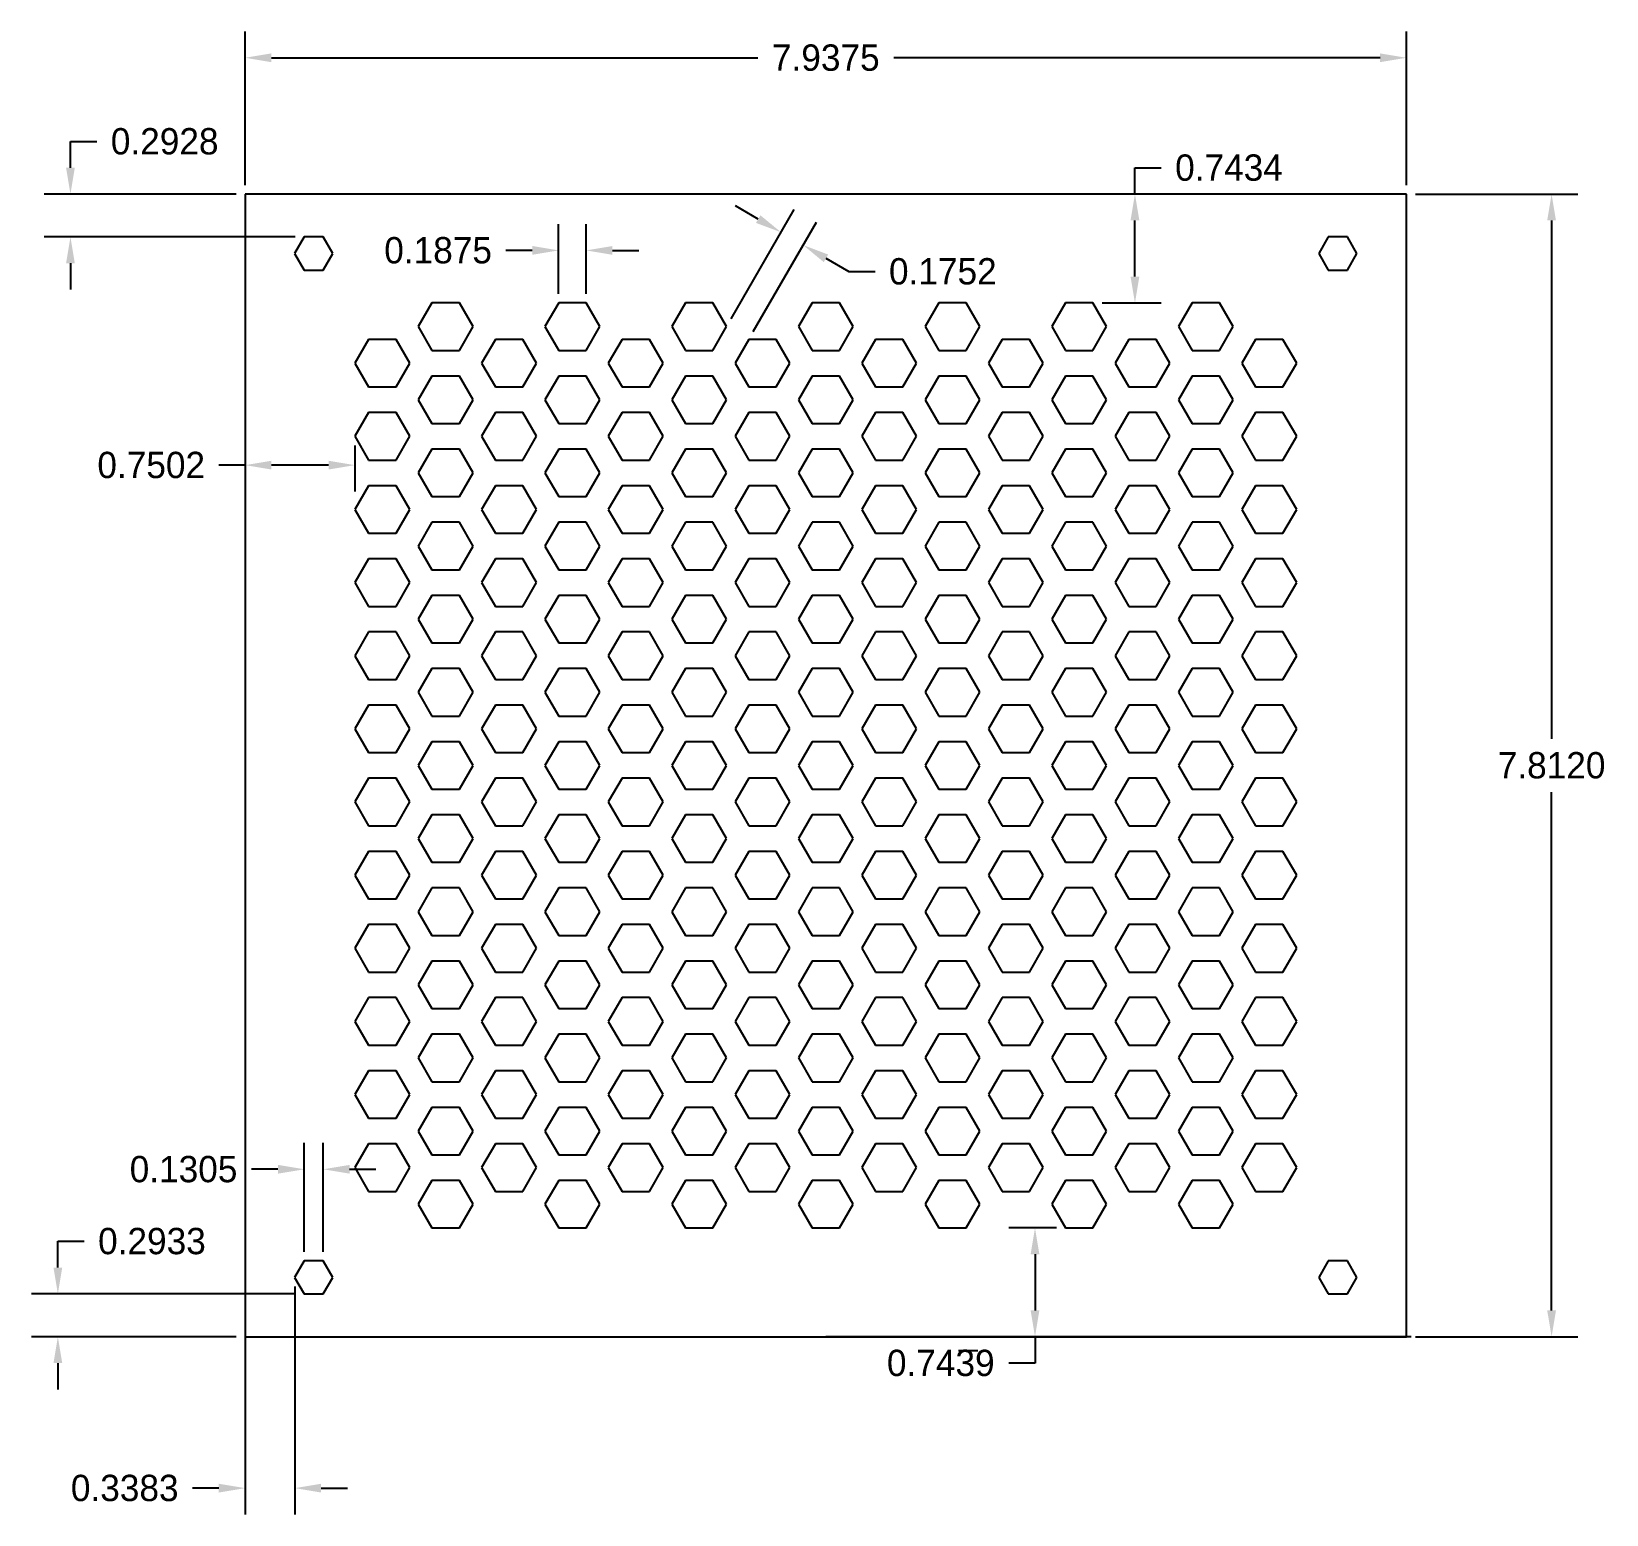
# Model space of a CAD drawing. Header units: inches. Extents: x 13.6 to 24.3, y 13.9 to 24.
import ezdxf

# ---------------------------------------------------------------- set-up
doc = ezdxf.new("R2010")
doc.units = ezdxf.units.IN
doc.header["$MEASUREMENT"] = 0
doc.dimstyles.get("Standard").update_dxf_attribs({"dimtxt": 0.18, "dimasz": 0.18, "dimexe": 0.18, "dimexo": 0.0625, "dimgap": 0.09, "dimtad": 0, "dimtih": 1, "dimtoh": 1, "dimdec": 4, "dimzin": 0, "dimdsep": 46, "dimtxsty": 'STANDARD', "dimcen": 0.09, "dimadec": 0, "dimazin": 0, "dimtfac": 1, "dimtdec": 4, "dimtofl": 0, "dimtmove": 0, "dimatfit": 3, "dimfxl": 1, "dimtolj": 1, "dimtzin": 0, "dimarcsym": 0})

msp = doc.modelspace()

# ---------------------------------------------------------------- blocks, each defined once
blk = doc.blocks.new('*D1')
at = {"color": 0, "linetype": 'Continuous', "lineweight": -2, "transparency": 16777216}
for p, q in [((15.031, 22.968), (15.031, 24.018)), ((22.969, 22.968), (22.969, 24.018)), ((15.211, 23.838), (18.536, 23.838)), ((22.789, 23.838), (19.464, 23.838))]:
    blk.add_line(p, q, dxfattribs=at)
at = {"color": 0, "linetype": 'Continuous', "transparency": 16777216}
for points in [[(15.211, 23.868), (15.211, 23.808), (15.031, 23.838)], [(22.789, 23.868), (22.789, 23.808), (22.969, 23.838)]]:
    blk.add_solid(points, dxfattribs=at)
at = {"layer": 'Defpoints', "color": 0, "linetype": 'Continuous', "transparency": 16777216}
for p in [(15.031, 23.838), (15.031, 22.906, -0.5), (22.969, 22.906, -0.5)]:
    blk.add_point(p, dxfattribs=at)
at = {"color": 0, "linetype": 'Continuous', "transparency": 16777216, "insert": (19, 23.838), "char_height": 0.18, "attachment_point": 5}
blk.add_mtext('\\A1;7.9375', dxfattribs=at)
blk = doc.blocks.new('*D2')
at = {"color": 0, "linetype": 'Continuous', "lineweight": -2, "transparency": 16777216}
for p, q in [((23.031, 22.906), (24.141, 22.906)), ((23.961, 22.726), (23.961, 19.182)), ((23.961, 15.274), (23.961, 18.818)), ((23.031, 15.094), (24.141, 15.094))]:
    blk.add_line(p, q, dxfattribs=at)
at = {"color": 0, "linetype": 'Continuous', "transparency": 16777216}
for points in [[(23.931, 22.726), (23.991, 22.726), (23.961, 22.906)], [(23.931, 15.274), (23.991, 15.274), (23.961, 15.094)]]:
    blk.add_solid(points, dxfattribs=at)
at = {"layer": 'Defpoints', "color": 0, "linetype": 'Continuous', "transparency": 16777216}
for p in [(22.969, 22.906, -0.5), (23.961, 22.906), (22.969, 15.094, -0.5)]:
    blk.add_point(p, dxfattribs=at)
at = {"color": 0, "linetype": 'Continuous', "transparency": 16777216, "insert": (23.961, 19), "char_height": 0.18, "attachment_point": 5}
blk.add_mtext('\\A1;7.8120', dxfattribs=at)
blk = doc.blocks.new('*D3')
at = {"color": 0, "linetype": 'Continuous', "lineweight": -2, "transparency": 16777216}
for p, q in [((13.751, 15.567), (13.751, 15.747)), ((13.751, 15.747), (13.931, 15.747)), ((15.372, 15.387), (13.571, 15.387)), ((14.969, 15.094), (13.571, 15.094)), ((13.751, 14.914), (13.751, 14.734))]:
    blk.add_line(p, q, dxfattribs=at)
at = {"color": 0, "linetype": 'Continuous', "transparency": 16777216}
for points in [[(13.721, 15.567), (13.781, 15.567), (13.751, 15.387)], [(13.721, 14.914), (13.781, 14.914), (13.751, 15.094)]]:
    blk.add_solid(points, dxfattribs=at)
at = {"layer": 'Defpoints', "color": 0, "linetype": 'Continuous', "transparency": 16777216}
for p in [(13.751, 15.387), (15.435, 15.387, -0.5), (15.031, 15.094, -0.5)]:
    blk.add_point(p, dxfattribs=at)
at = {"color": 0, "linetype": 'Continuous', "transparency": 16777216, "insert": (14.394, 15.747), "char_height": 0.18, "attachment_point": 5}
blk.add_mtext('\\A1;0.2933', dxfattribs=at)
blk = doc.blocks.new('*D4')
at = {"color": 0, "linetype": 'Continuous', "lineweight": -2, "transparency": 16777216}
for p, q in [((13.837, 23.086), (13.837, 23.266)), ((13.837, 23.266), (14.017, 23.266)), ((14.969, 22.906), (13.657, 22.906)), ((15.372, 22.613), (13.657, 22.613)), ((13.837, 22.433), (13.837, 22.253))]:
    blk.add_line(p, q, dxfattribs=at)
at = {"color": 0, "linetype": 'Continuous', "transparency": 16777216}
for points in [[(13.807, 23.086), (13.867, 23.086), (13.837, 22.906)], [(13.807, 22.433), (13.867, 22.433), (13.837, 22.613)]]:
    blk.add_solid(points, dxfattribs=at)
at = {"layer": 'Defpoints', "color": 0, "linetype": 'Continuous', "transparency": 16777216}
for p in [(13.837, 22.906), (15.031, 22.906, -0.5), (15.435, 22.613, -0.5)]:
    blk.add_point(p, dxfattribs=at)
at = {"color": 0, "linetype": 'Continuous', "transparency": 16777216, "insert": (14.481, 23.266), "char_height": 0.18, "attachment_point": 5}
blk.add_mtext('\\A1;0.2928', dxfattribs=at)
blk = doc.blocks.new('*D5')
at = {"color": 0, "linetype": 'Continuous', "lineweight": -2, "transparency": 16777216}
for p, q in [((15.031, 15.438), (15.031, 13.879)), ((15.37, 15.438), (15.37, 13.879)), ((14.851, 14.059), (14.671, 14.059)), ((15.55, 14.059), (15.73, 14.059))]:
    blk.add_line(p, q, dxfattribs=at)
at = {"color": 0, "linetype": 'Continuous', "transparency": 16777216}
for points in [[(14.851, 14.089), (14.851, 14.029), (15.031, 14.059)], [(15.55, 14.089), (15.55, 14.029), (15.37, 14.059)]]:
    blk.add_solid(points, dxfattribs=at)
at = {"layer": 'Defpoints', "color": 0, "linetype": 'Continuous', "transparency": 16777216}
for p in [(15.031, 15.5, -0.5), (15.37, 15.5, -0.5), (15.031, 14.059)]:
    blk.add_point(p, dxfattribs=at)
at = {"color": 0, "linetype": 'Continuous', "transparency": 16777216, "insert": (14.208, 14.059), "char_height": 0.18, "attachment_point": 5}
blk.add_mtext('\\A1;0.3383', dxfattribs=at)
blk = doc.blocks.new('*D6')
at = {"color": 0, "linetype": 'Continuous', "lineweight": -2, "transparency": 16777216}
for p, q in [((15.435, 15.675), (15.435, 16.419)), ((15.565, 15.675), (15.565, 16.419)), ((15.255, 16.239), (15.075, 16.239)), ((15.745, 16.239), (15.925, 16.239))]:
    blk.add_line(p, q, dxfattribs=at)
at = {"color": 0, "linetype": 'Continuous', "transparency": 16777216}
for points in [[(15.255, 16.269), (15.255, 16.209), (15.435, 16.239)], [(15.745, 16.269), (15.745, 16.209), (15.565, 16.239)]]:
    blk.add_solid(points, dxfattribs=at)
at = {"layer": 'Defpoints', "color": 0, "linetype": 'Continuous', "transparency": 16777216}
for p in [(15.435, 16.239), (15.435, 15.613, -0.5), (15.565, 15.613, -0.5)]:
    blk.add_point(p, dxfattribs=at)
at = {"color": 0, "linetype": 'Continuous', "transparency": 16777216, "insert": (14.61, 16.239), "char_height": 0.18, "attachment_point": 5}
blk.add_mtext('\\A1;0.1305', dxfattribs=at)
blk = doc.blocks.new('*D7')
at = {"color": 0, "linetype": 'Continuous', "lineweight": -2, "transparency": 16777216}
for p, q in [((17.174, 22.225), (17.174, 22.701)), ((17.362, 22.225), (17.362, 22.701)), ((16.994, 22.521), (16.814, 22.521)), ((17.542, 22.521), (17.722, 22.521))]:
    blk.add_line(p, q, dxfattribs=at)
at = {"color": 0, "linetype": 'Continuous', "transparency": 16777216}
for points in [[(16.994, 22.551), (16.994, 22.491), (17.174, 22.521)], [(17.542, 22.551), (17.542, 22.491), (17.362, 22.521)]]:
    blk.add_solid(points, dxfattribs=at)
at = {"layer": 'Defpoints', "color": 0, "linetype": 'Continuous', "transparency": 16777216}
for p in [(17.174, 22.521), (17.174, 22.162, -0.5), (17.362, 22.162, -0.5)]:
    blk.add_point(p, dxfattribs=at)
at = {"color": 0, "linetype": 'Continuous', "transparency": 16777216, "insert": (16.35, 22.521), "char_height": 0.18, "attachment_point": 5}
blk.add_mtext('\\A1;0.1875', dxfattribs=at)
blk = doc.blocks.new('*D8')
at = {"color": 0, "linetype": 'Continuous', "lineweight": -2, "transparency": 16777216}
for p, q in [((18.538, 22.735), (18.382, 22.825)), ((18.353, 22.054), (18.784, 22.801)), ((18.504, 21.967), (18.936, 22.713)), ((19.001, 22.467), (19.157, 22.377)), ((19.157, 22.377), (19.337, 22.377))]:
    blk.add_line(p, q, dxfattribs=at)
at = {"color": 0, "linetype": 'Continuous', "transparency": 16777216}
for points in [[(18.553, 22.761), (18.523, 22.709), (18.694, 22.645)], [(19.016, 22.493), (18.986, 22.441), (18.846, 22.557)]]:
    blk.add_solid(points, dxfattribs=at)
at = {"layer": 'Defpoints', "color": 0, "linetype": 'Continuous', "transparency": 16777216}
for p in [(18.846, 22.557), (18.321, 22, -0.5), (18.473, 21.912, -0.5)]:
    blk.add_point(p, dxfattribs=at)
at = {"color": 0, "linetype": 'Continuous', "transparency": 16777216, "insert": (19.8, 22.377), "char_height": 0.18, "attachment_point": 5}
blk.add_mtext('\\A1;0.1752', dxfattribs=at)
blk = doc.blocks.new('*D9')
at = {"color": 0, "linetype": 'Continuous', "lineweight": -2, "transparency": 16777216}
for p, q in [((20.576, 15.838), (20.25, 15.838)), ((20.43, 15.658), (20.43, 15.274)), ((20.367, 15.094), (20.25, 15.094)), ((20.43, 15.094), (20.43, 14.914)), ((20.43, 14.914), (20.25, 14.914))]:
    blk.add_line(p, q, dxfattribs=at)
at = {"color": 0, "linetype": 'Continuous', "transparency": 16777216}
for points in [[(20.4, 15.658), (20.46, 15.658), (20.43, 15.838)], [(20.4, 15.274), (20.46, 15.274), (20.43, 15.094)]]:
    blk.add_solid(points, dxfattribs=at)
at = {"layer": 'Defpoints', "color": 0, "linetype": 'Continuous', "transparency": 16777216}
for p in [(20.638, 15.838, -0.5), (20.43, 15.094, -0.5), (20.43, 15.094)]:
    blk.add_point(p, dxfattribs=at)
at = {"color": 0, "linetype": 'Continuous', "transparency": 16777216, "insert": (19.786, 14.914), "char_height": 0.18, "attachment_point": 5}
blk.add_mtext('\\A1;0.7439', dxfattribs=at)
blk = doc.blocks.new('*D10')
at = {"color": 0, "linetype": 'Continuous', "lineweight": -2, "transparency": 16777216}
for p, q in [((15.031, 21.188), (15.031, 20.873)), ((15.781, 21.188), (15.781, 20.873)), ((15.031, 21.053), (14.851, 21.053)), ((15.601, 21.053), (15.211, 21.053))]:
    blk.add_line(p, q, dxfattribs=at)
at = {"color": 0, "linetype": 'Continuous', "transparency": 16777216}
for points in [[(15.211, 21.083), (15.211, 21.023), (15.031, 21.053)], [(15.601, 21.083), (15.601, 21.023), (15.781, 21.053)]]:
    blk.add_solid(points, dxfattribs=at)
at = {"layer": 'Defpoints', "color": 0, "linetype": 'Continuous', "transparency": 16777216}
for p in [(15.031, 21.25, -0.5), (15.781, 21.25, -0.5), (15.031, 21.053)]:
    blk.add_point(p, dxfattribs=at)
at = {"color": 0, "linetype": 'Continuous', "transparency": 16777216, "insert": (14.389, 21.053), "char_height": 0.18, "attachment_point": 5}
blk.add_mtext('\\A1;0.7502', dxfattribs=at)
blk = doc.blocks.new('*D11')
at = {"color": 0, "linetype": 'Continuous', "lineweight": -2, "transparency": 16777216}
for p, q in [((21.113, 22.906), (21.113, 23.086)), ((21.113, 23.086), (21.293, 23.086)), ((21.05, 22.906), (20.933, 22.906)), ((21.113, 22.342), (21.113, 22.726)), ((20.888, 22.162), (21.293, 22.162))]:
    blk.add_line(p, q, dxfattribs=at)
at = {"color": 0, "linetype": 'Continuous', "transparency": 16777216}
for points in [[(21.083, 22.726), (21.143, 22.726), (21.113, 22.906)], [(21.083, 22.342), (21.143, 22.342), (21.113, 22.162)]]:
    blk.add_solid(points, dxfattribs=at)
at = {"layer": 'Defpoints', "color": 0, "linetype": 'Continuous', "transparency": 16777216}
for p in [(21.113, 22.906, -0.5), (21.113, 22.906), (20.826, 22.162, -0.5)]:
    blk.add_point(p, dxfattribs=at)
at = {"color": 0, "linetype": 'Continuous', "transparency": 16777216, "insert": (21.756, 23.086), "char_height": 0.18, "attachment_point": 5}
blk.add_mtext('\\A1;0.7434', dxfattribs=at)

# ---------------------------------------------------------------- dimensions: what is measured, and where the dimension line sits
at = {"color": 1, "linetype": 'Continuous'}
for base, p1, p2, picture, middle in [((15.03125, 23.8377), (22.96875, 22.90575, -0.5), (15.03125, 22.90575, -0.5), '*D1', (19, 23.8377)), ((17.1742, 22.52092), (17.3617, 22.16238, -0.5), (17.1742, 22.16238, -0.5), '*D7', (16.3499, 22.52092)), ((15.03125, 21.05292), (15.78141, 21.25, -0.5), (15.03125, 21.25, -0.5), '*D10', (14.38854, 21.05292)), ((15.43476, 16.23901), (15.56524, 15.613, -0.5), (15.43476, 15.613, -0.5), '*D6', (14.61046, 16.23901)), ((15.03125, 14.05869), (15.36952, 15.5, -0.5), (15.03125, 15.5, -0.5), '*D5', (14.20762, 14.05869))]:
    dim = msp.add_linear_dim(base=base, p1=p1, p2=p2, dimstyle='Standard', dxfattribs=at)
    dim.commit()
    dim.dimension.update_dxf_attribs({"geometry": picture, "text_midpoint": middle})
for base, p1, p2, angle, picture, middle in [((13.8366948687, 22.90575), (15.4347594196, 22.613, -0.5), (15.03125, 22.90575, -0.5), 270, '*D4', (14.4805079656, 23.26575)), ((21.11252, 22.90575), (20.8258, 22.16238, -0.5), (21.11252, 22.90575, -0.5), 270, '*D11', (21.75578, 23.08575)), ((23.96142, 22.90575), (22.96875, 15.09375, -0.5), (22.96875, 22.90575, -0.5), 90, '*D2', (23.96142, 18.99975)), ((13.7507388548, 15.387), (15.03125, 15.09375, -0.5), (15.4347594196, 15.387, -0.5), 90, '*D3', (14.3943677771, 15.747)), ((20.42988, 15.09375), (20.6383, 15.83762, -0.5), (20.42988, 15.09375, -0.5), 90, '*D9', (19.78607, 14.91375))]:
    dim = msp.add_linear_dim(base=base, p1=p1, p2=p2, angle=angle, dimstyle='Standard', dxfattribs=at)
    dim.commit()
    dim.dimension.update_dxf_attribs({"geometry": picture, "text_midpoint": middle})
dim = msp.add_linear_dim(base=(18.84557, 22.55727), p1=(18.32148, 22, -0.5), p2=(18.47324, 21.91238, -0.5), angle=150, dimstyle='Standard', dxfattribs=at)
dim.commit()
dim.dimension.update_dxf_attribs({"geometry": '*D8', "text_midpoint": (19.80005, 22.37727), "dimtype": 160})

# ---------------------------------------------------------------- linework, layer by layer
for p, q in [((15.03125, 22.90575, -0.5), (15.03125, 15.09375, -0.5)), ((22.96875, 22.90575, -0.5), (15.03125, 22.90575, -0.5)), ((22.96875, 15.09375, -0.5), (22.96875, 22.90575, -0.5)), ((15.43476, 22.613, -0.5), (15.36952, 22.5, -0.5)), ((15.56524, 22.613, -0.5), (15.43476, 22.613, -0.5)), ((15.63048, 22.5, -0.5), (15.56524, 22.613, -0.5)), ((22.43476, 22.613, -0.5), (22.36952, 22.5, -0.5)), ((22.56524, 22.613, -0.5), (22.43476, 22.613, -0.5)), ((22.63048, 22.5, -0.5), (22.56524, 22.613, -0.5)), ((15.36952, 22.5, -0.5), (15.43476, 22.387, -0.5)), ((15.56524, 22.387, -0.5), (15.63048, 22.5, -0.5)), ((22.36952, 22.5, -0.5), (22.43476, 22.387, -0.5)), ((22.56524, 22.387, -0.5), (22.63048, 22.5, -0.5)), ((15.43476, 22.387, -0.5), (15.56524, 22.387, -0.5)), ((22.43476, 22.387, -0.5), (22.56524, 22.387, -0.5)), ((16.30818, 22.16238, -0.5), (16.21443, 22, -0.5)), ((16.49568, 22.16238, -0.5), (16.30818, 22.16238, -0.5)), ((16.58943, 22, -0.5), (16.49568, 22.16238, -0.5)), ((17.1742, 22.16238, -0.5), (17.08045, 22, -0.5)), ((17.3617, 22.16238, -0.5), (17.1742, 22.16238, -0.5)), ((17.45545, 22, -0.5), (17.3617, 22.16238, -0.5)), ((18.04023, 22.16238, -0.5), (17.94648, 22, -0.5)), ((18.22773, 22.16238, -0.5), (18.04023, 22.16238, -0.5)), ((18.32148, 22, -0.5), (18.22773, 22.16238, -0.5)), ((18.90625, 22.16238, -0.5), (18.8125, 22, -0.5)), ((19.09375, 22.16238, -0.5), (18.90625, 22.16238, -0.5)), ((19.1875, 22, -0.5), (19.09375, 22.16238, -0.5)), ((19.77228, 22.16238, -0.5), (19.67853, 22, -0.5)), ((19.95978, 22.16238, -0.5), (19.77228, 22.16238, -0.5)), ((20.05353, 22, -0.5), (19.95978, 22.16238, -0.5)), ((20.6383, 22.16238, -0.5), (20.54455, 22, -0.5)), ((20.8258, 22.16238, -0.5), (20.6383, 22.16238, -0.5)), ((20.91955, 22, -0.5), (20.8258, 22.16238, -0.5)), ((21.50433, 22.16238, -0.5), (21.41058, 22, -0.5)), ((21.69183, 22.16238, -0.5), (21.50433, 22.16238, -0.5)), ((21.78558, 22, -0.5), (21.69183, 22.16238, -0.5)), ((16.21443, 22, -0.5), (16.30818, 21.83762, -0.5)), ((16.49568, 21.83762, -0.5), (16.58943, 22, -0.5)), ((17.08045, 22, -0.5), (17.1742, 21.83762, -0.5)), ((17.3617, 21.83762, -0.5), (17.45545, 22, -0.5)), ((17.94648, 22, -0.5), (18.04023, 21.83762, -0.5)), ((18.22773, 21.83762, -0.5), (18.32148, 22, -0.5)), ((18.8125, 22, -0.5), (18.90625, 21.83762, -0.5)), ((19.09375, 21.83762, -0.5), (19.1875, 22, -0.5)), ((19.67853, 22, -0.5), (19.77228, 21.83762, -0.5)), ((19.95978, 21.83762, -0.5), (20.05353, 22, -0.5)), ((20.54455, 22, -0.5), (20.6383, 21.83762, -0.5)), ((20.8258, 21.83762, -0.5), (20.91955, 22, -0.5)), ((21.41058, 22, -0.5), (21.50433, 21.83762, -0.5)), ((21.69183, 21.83762, -0.5), (21.78558, 22, -0.5)), ((15.87516, 21.91238, -0.5), (15.78141, 21.75, -0.5)), ((16.06266, 21.91238, -0.5), (15.87516, 21.91238, -0.5)), ((16.15641, 21.75, -0.5), (16.06266, 21.91238, -0.5)), ((16.74119, 21.91238, -0.5), (16.64744, 21.75, -0.5)), ((16.92869, 21.91238, -0.5), (16.74119, 21.91238, -0.5)), ((17.02244, 21.75, -0.5), (16.92869, 21.91238, -0.5)), ((17.60721, 21.91238, -0.5), (17.51346, 21.75, -0.5)), ((17.79471, 21.91238, -0.5), (17.60721, 21.91238, -0.5)), ((17.88846, 21.75, -0.5), (17.79471, 21.91238, -0.5)), ((18.47324, 21.91238, -0.5), (18.37949, 21.75, -0.5)), ((18.66074, 21.91238, -0.5), (18.47324, 21.91238, -0.5)), ((18.75449, 21.75, -0.5), (18.66074, 21.91238, -0.5)), ((19.33926, 21.91238, -0.5), (19.24551, 21.75, -0.5)), ((19.52676, 21.91238, -0.5), (19.33926, 21.91238, -0.5)), ((19.62051, 21.75, -0.5), (19.52676, 21.91238, -0.5)), ((20.20529, 21.91238, -0.5), (20.11154, 21.75, -0.5)), ((20.39279, 21.91238, -0.5), (20.20529, 21.91238, -0.5)), ((20.48654, 21.75, -0.5), (20.39279, 21.91238, -0.5)), ((21.07132, 21.91238, -0.5), (20.97757, 21.75, -0.5)), ((21.25882, 21.91238, -0.5), (21.07132, 21.91238, -0.5)), ((21.35257, 21.75, -0.5), (21.25882, 21.91238, -0.5)), ((21.93734, 21.91238, -0.5), (21.84359, 21.75, -0.5)), ((22.12484, 21.91238, -0.5), (21.93734, 21.91238, -0.5)), ((22.21859, 21.75, -0.5), (22.12484, 21.91238, -0.5)), ((15.78141, 21.75, -0.5), (15.87516, 21.58762, -0.5)), ((16.06266, 21.58762, -0.5), (16.15641, 21.75, -0.5)), ((16.30818, 21.83762, -0.5), (16.49568, 21.83762, -0.5)), ((16.64744, 21.75, -0.5), (16.74119, 21.58762, -0.5)), ((16.92869, 21.58762, -0.5), (17.02244, 21.75, -0.5)), ((17.1742, 21.83762, -0.5), (17.3617, 21.83762, -0.5)), ((17.51346, 21.75, -0.5), (17.60721, 21.58762, -0.5)), ((17.79471, 21.58762, -0.5), (17.88846, 21.75, -0.5)), ((18.04023, 21.83762, -0.5), (18.22773, 21.83762, -0.5)), ((18.37949, 21.75, -0.5), (18.47324, 21.58762, -0.5)), ((18.66074, 21.58762, -0.5), (18.75449, 21.75, -0.5)), ((18.90625, 21.83762, -0.5), (19.09375, 21.83762, -0.5)), ((19.24551, 21.75, -0.5), (19.33926, 21.58762, -0.5)), ((19.52676, 21.58762, -0.5), (19.62051, 21.75, -0.5)), ((19.77228, 21.83762, -0.5), (19.95978, 21.83762, -0.5)), ((20.11154, 21.75, -0.5), (20.20529, 21.58762, -0.5)), ((20.39279, 21.58762, -0.5), (20.48654, 21.75, -0.5)), ((20.6383, 21.83762, -0.5), (20.8258, 21.83762, -0.5)), ((20.97757, 21.75, -0.5), (21.07132, 21.58762, -0.5)), ((21.25882, 21.58762, -0.5), (21.35257, 21.75, -0.5)), ((21.50433, 21.83762, -0.5), (21.69183, 21.83762, -0.5)), ((21.84359, 21.75, -0.5), (21.93734, 21.58762, -0.5)), ((22.12484, 21.58762, -0.5), (22.21859, 21.75, -0.5)), ((16.30818, 21.66238, -0.5), (16.21443, 21.5, -0.5)), ((16.49568, 21.66238, -0.5), (16.30818, 21.66238, -0.5)), ((16.58943, 21.5, -0.5), (16.49568, 21.66238, -0.5)), ((17.1742, 21.66238, -0.5), (17.08045, 21.5, -0.5)), ((17.3617, 21.66238, -0.5), (17.1742, 21.66238, -0.5)), ((17.45545, 21.5, -0.5), (17.3617, 21.66238, -0.5)), ((18.04023, 21.66238, -0.5), (17.94648, 21.5, -0.5)), ((18.22773, 21.66238, -0.5), (18.04023, 21.66238, -0.5)), ((18.32148, 21.5, -0.5), (18.22773, 21.66238, -0.5)), ((18.90625, 21.66238, -0.5), (18.8125, 21.5, -0.5)), ((19.09375, 21.66238, -0.5), (18.90625, 21.66238, -0.5)), ((19.1875, 21.5, -0.5), (19.09375, 21.66238, -0.5)), ((19.77228, 21.66238, -0.5), (19.67853, 21.5, -0.5)), ((19.95978, 21.66238, -0.5), (19.77228, 21.66238, -0.5)), ((20.05353, 21.5, -0.5), (19.95978, 21.66238, -0.5)), ((20.6383, 21.66238, -0.5), (20.54455, 21.5, -0.5)), ((20.8258, 21.66238, -0.5), (20.6383, 21.66238, -0.5)), ((20.91955, 21.5, -0.5), (20.8258, 21.66238, -0.5)), ((21.50433, 21.66238, -0.5), (21.41058, 21.5, -0.5)), ((21.69183, 21.66238, -0.5), (21.50433, 21.66238, -0.5)), ((21.78558, 21.5, -0.5), (21.69183, 21.66238, -0.5)), ((15.87516, 21.58762, -0.5), (16.06266, 21.58762, -0.5)), ((16.74119, 21.58762, -0.5), (16.92869, 21.58762, -0.5)), ((17.60721, 21.58762, -0.5), (17.79471, 21.58762, -0.5)), ((18.47324, 21.58762, -0.5), (18.66074, 21.58762, -0.5)), ((19.33926, 21.58762, -0.5), (19.52676, 21.58762, -0.5)), ((20.20529, 21.58762, -0.5), (20.39279, 21.58762, -0.5)), ((21.07132, 21.58762, -0.5), (21.25882, 21.58762, -0.5)), ((21.93734, 21.58762, -0.5), (22.12484, 21.58762, -0.5)), ((16.21443, 21.5, -0.5), (16.30818, 21.33762, -0.5)), ((16.49568, 21.33762, -0.5), (16.58943, 21.5, -0.5)), ((17.08045, 21.5, -0.5), (17.1742, 21.33762, -0.5)), ((17.3617, 21.33762, -0.5), (17.45545, 21.5, -0.5)), ((17.94648, 21.5, -0.5), (18.04023, 21.33762, -0.5)), ((18.22773, 21.33762, -0.5), (18.32148, 21.5, -0.5)), ((18.8125, 21.5, -0.5), (18.90625, 21.33762, -0.5)), ((19.09375, 21.33762, -0.5), (19.1875, 21.5, -0.5)), ((19.67853, 21.5, -0.5), (19.77228, 21.33762, -0.5)), ((19.95978, 21.33762, -0.5), (20.05353, 21.5, -0.5)), ((20.54455, 21.5, -0.5), (20.6383, 21.33762, -0.5)), ((20.8258, 21.33762, -0.5), (20.91955, 21.5, -0.5)), ((21.41058, 21.5, -0.5), (21.50433, 21.33762, -0.5)), ((21.69183, 21.33762, -0.5), (21.78558, 21.5, -0.5)), ((15.87516, 21.41238, -0.5), (15.78141, 21.25, -0.5)), ((16.06266, 21.41238, -0.5), (15.87516, 21.41238, -0.5)), ((16.15641, 21.25, -0.5), (16.06266, 21.41238, -0.5)), ((16.30818, 21.33762, -0.5), (16.49568, 21.33762, -0.5)), ((16.74119, 21.41238, -0.5), (16.64744, 21.25, -0.5)), ((16.92869, 21.41238, -0.5), (16.74119, 21.41238, -0.5)), ((17.02244, 21.25, -0.5), (16.92869, 21.41238, -0.5)), ((17.1742, 21.33762, -0.5), (17.3617, 21.33762, -0.5)), ((17.60721, 21.41238, -0.5), (17.51346, 21.25, -0.5)), ((17.79471, 21.41238, -0.5), (17.60721, 21.41238, -0.5)), ((17.88846, 21.25, -0.5), (17.79471, 21.41238, -0.5)), ((18.04023, 21.33762, -0.5), (18.22773, 21.33762, -0.5)), ((18.47324, 21.41238, -0.5), (18.37949, 21.25, -0.5)), ((18.66074, 21.41238, -0.5), (18.47324, 21.41238, -0.5)), ((18.75449, 21.25, -0.5), (18.66074, 21.41238, -0.5)), ((18.90625, 21.33762, -0.5), (19.09375, 21.33762, -0.5)), ((19.33926, 21.41238, -0.5), (19.24551, 21.25, -0.5)), ((19.52676, 21.41238, -0.5), (19.33926, 21.41238, -0.5)), ((19.62051, 21.25, -0.5), (19.52676, 21.41238, -0.5)), ((19.77228, 21.33762, -0.5), (19.95978, 21.33762, -0.5)), ((20.20529, 21.41238, -0.5), (20.11154, 21.25, -0.5)), ((20.39279, 21.41238, -0.5), (20.20529, 21.41238, -0.5)), ((20.48654, 21.25, -0.5), (20.39279, 21.41238, -0.5)), ((20.6383, 21.33762, -0.5), (20.8258, 21.33762, -0.5)), ((21.07132, 21.41238, -0.5), (20.97757, 21.25, -0.5)), ((21.25882, 21.41238, -0.5), (21.07132, 21.41238, -0.5)), ((21.35257, 21.25, -0.5), (21.25882, 21.41238, -0.5)), ((21.50433, 21.33762, -0.5), (21.69183, 21.33762, -0.5)), ((21.93734, 21.41238, -0.5), (21.84359, 21.25, -0.5)), ((22.12484, 21.41238, -0.5), (21.93734, 21.41238, -0.5)), ((22.21859, 21.25, -0.5), (22.12484, 21.41238, -0.5)), ((15.78141, 21.25, -0.5), (15.87516, 21.08762, -0.5)), ((16.06266, 21.08762, -0.5), (16.15641, 21.25, -0.5)), ((16.64744, 21.25, -0.5), (16.74119, 21.08762, -0.5)), ((16.92869, 21.08762, -0.5), (17.02244, 21.25, -0.5)), ((17.51346, 21.25, -0.5), (17.60721, 21.08762, -0.5)), ((17.79471, 21.08762, -0.5), (17.88846, 21.25, -0.5)), ((18.37949, 21.25, -0.5), (18.47324, 21.08762, -0.5)), ((18.66074, 21.08762, -0.5), (18.75449, 21.25, -0.5)), ((19.24551, 21.25, -0.5), (19.33926, 21.08762, -0.5)), ((19.52676, 21.08762, -0.5), (19.62051, 21.25, -0.5)), ((20.11154, 21.25, -0.5), (20.20529, 21.08762, -0.5)), ((20.39279, 21.08762, -0.5), (20.48654, 21.25, -0.5)), ((20.97757, 21.25, -0.5), (21.07132, 21.08762, -0.5)), ((21.25882, 21.08762, -0.5), (21.35257, 21.25, -0.5)), ((21.84359, 21.25, -0.5), (21.93734, 21.08762, -0.5)), ((22.12484, 21.08762, -0.5), (22.21859, 21.25, -0.5)), ((16.30818, 21.16238, -0.5), (16.21443, 21, -0.5)), ((16.49568, 21.16238, -0.5), (16.30818, 21.16238, -0.5)), ((16.58943, 21, -0.5), (16.49568, 21.16238, -0.5)), ((17.1742, 21.16238, -0.5), (17.08045, 21, -0.5)), ((17.3617, 21.16238, -0.5), (17.1742, 21.16238, -0.5)), ((17.45545, 21, -0.5), (17.3617, 21.16238, -0.5)), ((18.04023, 21.16238, -0.5), (17.94648, 21, -0.5)), ((18.22773, 21.16238, -0.5), (18.04023, 21.16238, -0.5)), ((18.32148, 21, -0.5), (18.22773, 21.16238, -0.5)), ((18.90625, 21.16238, -0.5), (18.8125, 21, -0.5)), ((19.09375, 21.16238, -0.5), (18.90625, 21.16238, -0.5)), ((19.1875, 21, -0.5), (19.09375, 21.16238, -0.5)), ((19.77228, 21.16238, -0.5), (19.67853, 21, -0.5)), ((19.95978, 21.16238, -0.5), (19.77228, 21.16238, -0.5)), ((20.05353, 21, -0.5), (19.95978, 21.16238, -0.5)), ((20.6383, 21.16238, -0.5), (20.54455, 21, -0.5)), ((20.8258, 21.16238, -0.5), (20.6383, 21.16238, -0.5)), ((20.91955, 21, -0.5), (20.8258, 21.16238, -0.5)), ((21.50433, 21.16238, -0.5), (21.41058, 21, -0.5)), ((21.69183, 21.16238, -0.5), (21.50433, 21.16238, -0.5)), ((21.78558, 21, -0.5), (21.69183, 21.16238, -0.5)), ((15.87516, 21.08762, -0.5), (16.06266, 21.08762, -0.5)), ((16.21443, 21, -0.5), (16.30818, 20.83762, -0.5)), ((16.49568, 20.83762, -0.5), (16.58943, 21, -0.5)), ((16.74119, 21.08762, -0.5), (16.92869, 21.08762, -0.5)), ((17.08045, 21, -0.5), (17.1742, 20.83762, -0.5)), ((17.3617, 20.83762, -0.5), (17.45545, 21, -0.5)), ((17.60721, 21.08762, -0.5), (17.79471, 21.08762, -0.5)), ((17.94648, 21, -0.5), (18.04023, 20.83762, -0.5)), ((18.22773, 20.83762, -0.5), (18.32148, 21, -0.5)), ((18.47324, 21.08762, -0.5), (18.66074, 21.08762, -0.5)), ((18.8125, 21, -0.5), (18.90625, 20.83762, -0.5)), ((19.09375, 20.83762, -0.5), (19.1875, 21, -0.5)), ((19.33926, 21.08762, -0.5), (19.52676, 21.08762, -0.5)), ((19.67853, 21, -0.5), (19.77228, 20.83762, -0.5)), ((19.95978, 20.83762, -0.5), (20.05353, 21, -0.5)), ((20.20529, 21.08762, -0.5), (20.39279, 21.08762, -0.5)), ((20.54455, 21, -0.5), (20.6383, 20.83762, -0.5)), ((20.8258, 20.83762, -0.5), (20.91955, 21, -0.5)), ((21.07132, 21.08762, -0.5), (21.25882, 21.08762, -0.5)), ((21.41058, 21, -0.5), (21.50433, 20.83762, -0.5)), ((21.69183, 20.83762, -0.5), (21.78558, 21, -0.5)), ((21.93734, 21.08762, -0.5), (22.12484, 21.08762, -0.5)), ((15.87516, 20.91238, -0.5), (15.78141, 20.75, -0.5)), ((16.06266, 20.91238, -0.5), (15.87516, 20.91238, -0.5)), ((16.15641, 20.75, -0.5), (16.06266, 20.91238, -0.5)), ((16.74119, 20.91238, -0.5), (16.64744, 20.75, -0.5)), ((16.92869, 20.91238, -0.5), (16.74119, 20.91238, -0.5)), ((17.02244, 20.75, -0.5), (16.92869, 20.91238, -0.5)), ((17.60721, 20.91238, -0.5), (17.51346, 20.75, -0.5)), ((17.79471, 20.91238, -0.5), (17.60721, 20.91238, -0.5)), ((17.88846, 20.75, -0.5), (17.79471, 20.91238, -0.5)), ((18.47324, 20.91238, -0.5), (18.37949, 20.75, -0.5)), ((18.66074, 20.91238, -0.5), (18.47324, 20.91238, -0.5)), ((18.75449, 20.75, -0.5), (18.66074, 20.91238, -0.5)), ((19.33926, 20.91238, -0.5), (19.24551, 20.75, -0.5)), ((19.52676, 20.91238, -0.5), (19.33926, 20.91238, -0.5)), ((19.62051, 20.75, -0.5), (19.52676, 20.91238, -0.5)), ((20.20529, 20.91238, -0.5), (20.11154, 20.75, -0.5)), ((20.39279, 20.91238, -0.5), (20.20529, 20.91238, -0.5)), ((20.48654, 20.75, -0.5), (20.39279, 20.91238, -0.5)), ((21.07132, 20.91238, -0.5), (20.97757, 20.75, -0.5)), ((21.25882, 20.91238, -0.5), (21.07132, 20.91238, -0.5)), ((21.35257, 20.75, -0.5), (21.25882, 20.91238, -0.5)), ((21.93734, 20.91238, -0.5), (21.84359, 20.75, -0.5)), ((22.12484, 20.91238, -0.5), (21.93734, 20.91238, -0.5)), ((22.21859, 20.75, -0.5), (22.12484, 20.91238, -0.5)), ((16.30818, 20.83762, -0.5), (16.49568, 20.83762, -0.5)), ((17.1742, 20.83762, -0.5), (17.3617, 20.83762, -0.5)), ((18.04023, 20.83762, -0.5), (18.22773, 20.83762, -0.5)), ((18.90625, 20.83762, -0.5), (19.09375, 20.83762, -0.5)), ((19.77228, 20.83762, -0.5), (19.95978, 20.83762, -0.5)), ((20.6383, 20.83762, -0.5), (20.8258, 20.83762, -0.5)), ((21.50433, 20.83762, -0.5), (21.69183, 20.83762, -0.5)), ((15.78141, 20.75, -0.5), (15.87516, 20.58762, -0.5)), ((16.06266, 20.58762, -0.5), (16.15641, 20.75, -0.5)), ((16.64744, 20.75, -0.5), (16.74119, 20.58762, -0.5)), ((16.92869, 20.58762, -0.5), (17.02244, 20.75, -0.5)), ((17.51346, 20.75, -0.5), (17.60721, 20.58762, -0.5)), ((17.79471, 20.58762, -0.5), (17.88846, 20.75, -0.5)), ((18.37949, 20.75, -0.5), (18.47324, 20.58762, -0.5)), ((18.66074, 20.58762, -0.5), (18.75449, 20.75, -0.5)), ((19.24551, 20.75, -0.5), (19.33926, 20.58762, -0.5)), ((19.52676, 20.58762, -0.5), (19.62051, 20.75, -0.5)), ((20.11154, 20.75, -0.5), (20.20529, 20.58762, -0.5)), ((20.39279, 20.58762, -0.5), (20.48654, 20.75, -0.5)), ((20.97757, 20.75, -0.5), (21.07132, 20.58762, -0.5)), ((21.25882, 20.58762, -0.5), (21.35257, 20.75, -0.5)), ((21.84359, 20.75, -0.5), (21.93734, 20.58762, -0.5)), ((22.12484, 20.58762, -0.5), (22.21859, 20.75, -0.5)), ((15.87516, 20.58762, -0.5), (16.06266, 20.58762, -0.5)), ((16.30818, 20.66238, -0.5), (16.21443, 20.5, -0.5)), ((16.49568, 20.66238, -0.5), (16.30818, 20.66238, -0.5)), ((16.58943, 20.5, -0.5), (16.49568, 20.66238, -0.5)), ((16.74119, 20.58762, -0.5), (16.92869, 20.58762, -0.5)), ((17.1742, 20.66238, -0.5), (17.08045, 20.5, -0.5)), ((17.3617, 20.66238, -0.5), (17.1742, 20.66238, -0.5)), ((17.45545, 20.5, -0.5), (17.3617, 20.66238, -0.5)), ((17.60721, 20.58762, -0.5), (17.79471, 20.58762, -0.5)), ((18.04023, 20.66238, -0.5), (17.94648, 20.5, -0.5)), ((18.22773, 20.66238, -0.5), (18.04023, 20.66238, -0.5)), ((18.32148, 20.5, -0.5), (18.22773, 20.66238, -0.5)), ((18.47324, 20.58762, -0.5), (18.66074, 20.58762, -0.5)), ((18.90625, 20.66238, -0.5), (18.8125, 20.5, -0.5)), ((19.09375, 20.66238, -0.5), (18.90625, 20.66238, -0.5)), ((19.1875, 20.5, -0.5), (19.09375, 20.66238, -0.5)), ((19.33926, 20.58762, -0.5), (19.52676, 20.58762, -0.5)), ((19.77228, 20.66238, -0.5), (19.67853, 20.5, -0.5)), ((19.95978, 20.66238, -0.5), (19.77228, 20.66238, -0.5)), ((20.05353, 20.5, -0.5), (19.95978, 20.66238, -0.5)), ((20.20529, 20.58762, -0.5), (20.39279, 20.58762, -0.5)), ((20.6383, 20.66238, -0.5), (20.54455, 20.5, -0.5)), ((20.8258, 20.66238, -0.5), (20.6383, 20.66238, -0.5)), ((20.91955, 20.5, -0.5), (20.8258, 20.66238, -0.5)), ((21.07132, 20.58762, -0.5), (21.25882, 20.58762, -0.5)), ((21.50433, 20.66238, -0.5), (21.41058, 20.5, -0.5)), ((21.69183, 20.66238, -0.5), (21.50433, 20.66238, -0.5)), ((21.78558, 20.5, -0.5), (21.69183, 20.66238, -0.5)), ((21.93734, 20.58762, -0.5), (22.12484, 20.58762, -0.5)), ((16.21443, 20.5, -0.5), (16.30818, 20.33762, -0.5)), ((16.49568, 20.33762, -0.5), (16.58943, 20.5, -0.5)), ((17.08045, 20.5, -0.5), (17.1742, 20.33762, -0.5)), ((17.3617, 20.33762, -0.5), (17.45545, 20.5, -0.5)), ((17.94648, 20.5, -0.5), (18.04023, 20.33762, -0.5)), ((18.22773, 20.33762, -0.5), (18.32148, 20.5, -0.5)), ((18.8125, 20.5, -0.5), (18.90625, 20.33762, -0.5)), ((19.09375, 20.33762, -0.5), (19.1875, 20.5, -0.5)), ((19.67853, 20.5, -0.5), (19.77228, 20.33762, -0.5)), ((19.95978, 20.33762, -0.5), (20.05353, 20.5, -0.5)), ((20.54455, 20.5, -0.5), (20.6383, 20.33762, -0.5)), ((20.8258, 20.33762, -0.5), (20.91955, 20.5, -0.5)), ((21.41058, 20.5, -0.5), (21.50433, 20.33762, -0.5)), ((21.69183, 20.33762, -0.5), (21.78558, 20.5, -0.5)), ((15.87516, 20.41238, -0.5), (15.78141, 20.25, -0.5)), ((16.06266, 20.41238, -0.5), (15.87516, 20.41238, -0.5)), ((16.15641, 20.25, -0.5), (16.06266, 20.41238, -0.5)), ((16.74119, 20.41238, -0.5), (16.64744, 20.25, -0.5)), ((16.92869, 20.41238, -0.5), (16.74119, 20.41238, -0.5)), ((17.02244, 20.25, -0.5), (16.92869, 20.41238, -0.5)), ((17.60721, 20.41238, -0.5), (17.51346, 20.25, -0.5)), ((17.79471, 20.41238, -0.5), (17.60721, 20.41238, -0.5)), ((17.88846, 20.25, -0.5), (17.79471, 20.41238, -0.5)), ((18.47324, 20.41238, -0.5), (18.37949, 20.25, -0.5)), ((18.66074, 20.41238, -0.5), (18.47324, 20.41238, -0.5)), ((18.75449, 20.25, -0.5), (18.66074, 20.41238, -0.5)), ((19.33926, 20.41238, -0.5), (19.24551, 20.25, -0.5)), ((19.52676, 20.41238, -0.5), (19.33926, 20.41238, -0.5)), ((19.62051, 20.25, -0.5), (19.52676, 20.41238, -0.5)), ((20.20529, 20.41238, -0.5), (20.11154, 20.25, -0.5)), ((20.39279, 20.41238, -0.5), (20.20529, 20.41238, -0.5)), ((20.48654, 20.25, -0.5), (20.39279, 20.41238, -0.5)), ((21.07132, 20.41238, -0.5), (20.97757, 20.25, -0.5)), ((21.25882, 20.41238, -0.5), (21.07132, 20.41238, -0.5)), ((21.35257, 20.25, -0.5), (21.25882, 20.41238, -0.5)), ((21.93734, 20.41238, -0.5), (21.84359, 20.25, -0.5)), ((22.12484, 20.41238, -0.5), (21.93734, 20.41238, -0.5)), ((22.21859, 20.25, -0.5), (22.12484, 20.41238, -0.5)), ((15.78141, 20.25, -0.5), (15.87516, 20.08762, -0.5)), ((16.06266, 20.08762, -0.5), (16.15641, 20.25, -0.5)), ((16.30818, 20.33762, -0.5), (16.49568, 20.33762, -0.5)), ((16.64744, 20.25, -0.5), (16.74119, 20.08762, -0.5)), ((16.92869, 20.08762, -0.5), (17.02244, 20.25, -0.5)), ((17.1742, 20.33762, -0.5), (17.3617, 20.33762, -0.5)), ((17.51346, 20.25, -0.5), (17.60721, 20.08762, -0.5)), ((17.79471, 20.08762, -0.5), (17.88846, 20.25, -0.5)), ((18.04023, 20.33762, -0.5), (18.22773, 20.33762, -0.5)), ((18.37949, 20.25, -0.5), (18.47324, 20.08762, -0.5)), ((18.66074, 20.08762, -0.5), (18.75449, 20.25, -0.5)), ((18.90625, 20.33762, -0.5), (19.09375, 20.33762, -0.5)), ((19.24551, 20.25, -0.5), (19.33926, 20.08762, -0.5)), ((19.52676, 20.08762, -0.5), (19.62051, 20.25, -0.5)), ((19.77228, 20.33762, -0.5), (19.95978, 20.33762, -0.5)), ((20.11154, 20.25, -0.5), (20.20529, 20.08762, -0.5)), ((20.39279, 20.08762, -0.5), (20.48654, 20.25, -0.5)), ((20.6383, 20.33762, -0.5), (20.8258, 20.33762, -0.5)), ((20.97757, 20.25, -0.5), (21.07132, 20.08762, -0.5)), ((21.25882, 20.08762, -0.5), (21.35257, 20.25, -0.5)), ((21.50433, 20.33762, -0.5), (21.69183, 20.33762, -0.5)), ((21.84359, 20.25, -0.5), (21.93734, 20.08762, -0.5)), ((22.12484, 20.08762, -0.5), (22.21859, 20.25, -0.5)), ((16.30818, 20.16238, -0.5), (16.21443, 20, -0.5)), ((16.49568, 20.16238, -0.5), (16.30818, 20.16238, -0.5)), ((16.58943, 20, -0.5), (16.49568, 20.16238, -0.5)), ((17.1742, 20.16238, -0.5), (17.08045, 20, -0.5)), ((17.3617, 20.16238, -0.5), (17.1742, 20.16238, -0.5)), ((17.45545, 20, -0.5), (17.3617, 20.16238, -0.5)), ((18.04023, 20.16238, -0.5), (17.94648, 20, -0.5)), ((18.22773, 20.16238, -0.5), (18.04023, 20.16238, -0.5)), ((18.32148, 20, -0.5), (18.22773, 20.16238, -0.5)), ((18.90625, 20.16238, -0.5), (18.8125, 20, -0.5)), ((19.09375, 20.16238, -0.5), (18.90625, 20.16238, -0.5)), ((19.1875, 20, -0.5), (19.09375, 20.16238, -0.5)), ((19.77228, 20.16238, -0.5), (19.67853, 20, -0.5)), ((19.95978, 20.16238, -0.5), (19.77228, 20.16238, -0.5)), ((20.05353, 20, -0.5), (19.95978, 20.16238, -0.5)), ((20.6383, 20.16238, -0.5), (20.54455, 20, -0.5)), ((20.8258, 20.16238, -0.5), (20.6383, 20.16238, -0.5)), ((20.91955, 20, -0.5), (20.8258, 20.16238, -0.5)), ((21.50433, 20.16238, -0.5), (21.41058, 20, -0.5)), ((21.69183, 20.16238, -0.5), (21.50433, 20.16238, -0.5)), ((21.78558, 20, -0.5), (21.69183, 20.16238, -0.5)), ((15.87516, 20.08762, -0.5), (16.06266, 20.08762, -0.5)), ((16.74119, 20.08762, -0.5), (16.92869, 20.08762, -0.5)), ((17.60721, 20.08762, -0.5), (17.79471, 20.08762, -0.5)), ((18.47324, 20.08762, -0.5), (18.66074, 20.08762, -0.5)), ((19.33926, 20.08762, -0.5), (19.52676, 20.08762, -0.5)), ((20.20529, 20.08762, -0.5), (20.39279, 20.08762, -0.5)), ((21.07132, 20.08762, -0.5), (21.25882, 20.08762, -0.5)), ((21.93734, 20.08762, -0.5), (22.12484, 20.08762, -0.5)), ((16.21443, 20, -0.5), (16.30818, 19.83762, -0.5)), ((16.49568, 19.83762, -0.5), (16.58943, 20, -0.5)), ((17.08045, 20, -0.5), (17.1742, 19.83762, -0.5)), ((17.3617, 19.83762, -0.5), (17.45545, 20, -0.5)), ((17.94648, 20, -0.5), (18.04023, 19.83762, -0.5)), ((18.22773, 19.83762, -0.5), (18.32148, 20, -0.5)), ((18.8125, 20, -0.5), (18.90625, 19.83762, -0.5)), ((19.09375, 19.83762, -0.5), (19.1875, 20, -0.5)), ((19.67853, 20, -0.5), (19.77228, 19.83762, -0.5)), ((19.95978, 19.83762, -0.5), (20.05353, 20, -0.5)), ((20.54455, 20, -0.5), (20.6383, 19.83762, -0.5)), ((20.8258, 19.83762, -0.5), (20.91955, 20, -0.5)), ((21.41058, 20, -0.5), (21.50433, 19.83762, -0.5)), ((21.69183, 19.83762, -0.5), (21.78558, 20, -0.5)), ((15.87516, 19.91238, -0.5), (15.78141, 19.75, -0.5)), ((16.06266, 19.91238, -0.5), (15.87516, 19.91238, -0.5)), ((16.15641, 19.75, -0.5), (16.06266, 19.91238, -0.5)), ((16.30818, 19.83762, -0.5), (16.49568, 19.83762, -0.5)), ((16.74119, 19.91238, -0.5), (16.64744, 19.75, -0.5)), ((16.92869, 19.91238, -0.5), (16.74119, 19.91238, -0.5)), ((17.02244, 19.75, -0.5), (16.92869, 19.91238, -0.5)), ((17.1742, 19.83762, -0.5), (17.3617, 19.83762, -0.5)), ((17.60721, 19.91238, -0.5), (17.51346, 19.75, -0.5)), ((17.79471, 19.91238, -0.5), (17.60721, 19.91238, -0.5)), ((17.88846, 19.75, -0.5), (17.79471, 19.91238, -0.5)), ((18.04023, 19.83762, -0.5), (18.22773, 19.83762, -0.5)), ((18.47324, 19.91238, -0.5), (18.37949, 19.75, -0.5)), ((18.66074, 19.91238, -0.5), (18.47324, 19.91238, -0.5)), ((18.75449, 19.75, -0.5), (18.66074, 19.91238, -0.5)), ((18.90625, 19.83762, -0.5), (19.09375, 19.83762, -0.5)), ((19.33926, 19.91238, -0.5), (19.24551, 19.75, -0.5)), ((19.52676, 19.91238, -0.5), (19.33926, 19.91238, -0.5)), ((19.62051, 19.75, -0.5), (19.52676, 19.91238, -0.5)), ((19.77228, 19.83762, -0.5), (19.95978, 19.83762, -0.5)), ((20.20529, 19.91238, -0.5), (20.11154, 19.75, -0.5)), ((20.39279, 19.91238, -0.5), (20.20529, 19.91238, -0.5)), ((20.48654, 19.75, -0.5), (20.39279, 19.91238, -0.5)), ((20.6383, 19.83762, -0.5), (20.8258, 19.83762, -0.5)), ((21.07132, 19.91238, -0.5), (20.97757, 19.75, -0.5)), ((21.25882, 19.91238, -0.5), (21.07132, 19.91238, -0.5)), ((21.35257, 19.75, -0.5), (21.25882, 19.91238, -0.5)), ((21.50433, 19.83762, -0.5), (21.69183, 19.83762, -0.5)), ((21.93734, 19.91238, -0.5), (21.84359, 19.75, -0.5)), ((22.12484, 19.91238, -0.5), (21.93734, 19.91238, -0.5)), ((22.21859, 19.75, -0.5), (22.12484, 19.91238, -0.5)), ((15.78141, 19.75, -0.5), (15.87516, 19.58762, -0.5)), ((16.06266, 19.58762, -0.5), (16.15641, 19.75, -0.5)), ((16.64744, 19.75, -0.5), (16.74119, 19.58762, -0.5)), ((16.92869, 19.58762, -0.5), (17.02244, 19.75, -0.5)), ((17.51346, 19.75, -0.5), (17.60721, 19.58762, -0.5)), ((17.79471, 19.58762, -0.5), (17.88846, 19.75, -0.5)), ((18.37949, 19.75, -0.5), (18.47324, 19.58762, -0.5)), ((18.66074, 19.58762, -0.5), (18.75449, 19.75, -0.5)), ((19.24551, 19.75, -0.5), (19.33926, 19.58762, -0.5)), ((19.52676, 19.58762, -0.5), (19.62051, 19.75, -0.5)), ((20.11154, 19.75, -0.5), (20.20529, 19.58762, -0.5)), ((20.39279, 19.58762, -0.5), (20.48654, 19.75, -0.5)), ((20.97757, 19.75, -0.5), (21.07132, 19.58762, -0.5)), ((21.25882, 19.58762, -0.5), (21.35257, 19.75, -0.5)), ((21.84359, 19.75, -0.5), (21.93734, 19.58762, -0.5)), ((22.12484, 19.58762, -0.5), (22.21859, 19.75, -0.5)), ((16.30818, 19.66238, -0.5), (16.21443, 19.5, -0.5)), ((16.49568, 19.66238, -0.5), (16.30818, 19.66238, -0.5)), ((16.58943, 19.5, -0.5), (16.49568, 19.66238, -0.5)), ((17.1742, 19.66238, -0.5), (17.08045, 19.5, -0.5)), ((17.3617, 19.66238, -0.5), (17.1742, 19.66238, -0.5)), ((17.45545, 19.5, -0.5), (17.3617, 19.66238, -0.5)), ((18.04023, 19.66238, -0.5), (17.94648, 19.5, -0.5)), ((18.22773, 19.66238, -0.5), (18.04023, 19.66238, -0.5)), ((18.32148, 19.5, -0.5), (18.22773, 19.66238, -0.5)), ((18.90625, 19.66238, -0.5), (18.8125, 19.5, -0.5)), ((19.09375, 19.66238, -0.5), (18.90625, 19.66238, -0.5)), ((19.1875, 19.5, -0.5), (19.09375, 19.66238, -0.5)), ((19.77228, 19.66238, -0.5), (19.67853, 19.5, -0.5)), ((19.95978, 19.66238, -0.5), (19.77228, 19.66238, -0.5)), ((20.05353, 19.5, -0.5), (19.95978, 19.66238, -0.5)), ((20.6383, 19.66238, -0.5), (20.54455, 19.5, -0.5)), ((20.8258, 19.66238, -0.5), (20.6383, 19.66238, -0.5)), ((20.91955, 19.5, -0.5), (20.8258, 19.66238, -0.5)), ((21.50433, 19.66238, -0.5), (21.41058, 19.5, -0.5)), ((21.69183, 19.66238, -0.5), (21.50433, 19.66238, -0.5)), ((21.78558, 19.5, -0.5), (21.69183, 19.66238, -0.5)), ((15.87516, 19.58762, -0.5), (16.06266, 19.58762, -0.5)), ((16.21443, 19.5, -0.5), (16.30818, 19.33762, -0.5)), ((16.49568, 19.33762, -0.5), (16.58943, 19.5, -0.5)), ((16.74119, 19.58762, -0.5), (16.92869, 19.58762, -0.5)), ((17.08045, 19.5, -0.5), (17.1742, 19.33762, -0.5)), ((17.3617, 19.33762, -0.5), (17.45545, 19.5, -0.5)), ((17.60721, 19.58762, -0.5), (17.79471, 19.58762, -0.5)), ((17.94648, 19.5, -0.5), (18.04023, 19.33762, -0.5)), ((18.22773, 19.33762, -0.5), (18.32148, 19.5, -0.5)), ((18.47324, 19.58762, -0.5), (18.66074, 19.58762, -0.5)), ((18.8125, 19.5, -0.5), (18.90625, 19.33762, -0.5)), ((19.09375, 19.33762, -0.5), (19.1875, 19.5, -0.5)), ((19.33926, 19.58762, -0.5), (19.52676, 19.58762, -0.5)), ((19.67853, 19.5, -0.5), (19.77228, 19.33762, -0.5)), ((19.95978, 19.33762, -0.5), (20.05353, 19.5, -0.5)), ((20.20529, 19.58762, -0.5), (20.39279, 19.58762, -0.5)), ((20.54455, 19.5, -0.5), (20.6383, 19.33762, -0.5)), ((20.8258, 19.33762, -0.5), (20.91955, 19.5, -0.5)), ((21.07132, 19.58762, -0.5), (21.25882, 19.58762, -0.5)), ((21.41058, 19.5, -0.5), (21.50433, 19.33762, -0.5)), ((21.69183, 19.33762, -0.5), (21.78558, 19.5, -0.5)), ((21.93734, 19.58762, -0.5), (22.12484, 19.58762, -0.5)), ((15.87516, 19.41238, -0.5), (15.78141, 19.25, -0.5)), ((16.06266, 19.41238, -0.5), (15.87516, 19.41238, -0.5)), ((16.15641, 19.25, -0.5), (16.06266, 19.41238, -0.5)), ((16.74119, 19.41238, -0.5), (16.64744, 19.25, -0.5)), ((16.92869, 19.41238, -0.5), (16.74119, 19.41238, -0.5)), ((17.02244, 19.25, -0.5), (16.92869, 19.41238, -0.5)), ((17.60721, 19.41238, -0.5), (17.51346, 19.25, -0.5)), ((17.79471, 19.41238, -0.5), (17.60721, 19.41238, -0.5)), ((17.88846, 19.25, -0.5), (17.79471, 19.41238, -0.5)), ((18.47324, 19.41238, -0.5), (18.37949, 19.25, -0.5)), ((18.66074, 19.41238, -0.5), (18.47324, 19.41238, -0.5)), ((18.75449, 19.25, -0.5), (18.66074, 19.41238, -0.5)), ((19.33926, 19.41238, -0.5), (19.24551, 19.25, -0.5)), ((19.52676, 19.41238, -0.5), (19.33926, 19.41238, -0.5)), ((19.62051, 19.25, -0.5), (19.52676, 19.41238, -0.5)), ((20.20529, 19.41238, -0.5), (20.11154, 19.25, -0.5)), ((20.39279, 19.41238, -0.5), (20.20529, 19.41238, -0.5)), ((20.48654, 19.25, -0.5), (20.39279, 19.41238, -0.5)), ((21.07132, 19.41238, -0.5), (20.97757, 19.25, -0.5)), ((21.25882, 19.41238, -0.5), (21.07132, 19.41238, -0.5)), ((21.35257, 19.25, -0.5), (21.25882, 19.41238, -0.5)), ((21.93734, 19.41238, -0.5), (21.84359, 19.25, -0.5)), ((22.12484, 19.41238, -0.5), (21.93734, 19.41238, -0.5)), ((22.21859, 19.25, -0.5), (22.12484, 19.41238, -0.5)), ((16.30818, 19.33762, -0.5), (16.49568, 19.33762, -0.5)), ((17.1742, 19.33762, -0.5), (17.3617, 19.33762, -0.5)), ((18.04023, 19.33762, -0.5), (18.22773, 19.33762, -0.5)), ((18.90625, 19.33762, -0.5), (19.09375, 19.33762, -0.5)), ((19.77228, 19.33762, -0.5), (19.95978, 19.33762, -0.5)), ((20.6383, 19.33762, -0.5), (20.8258, 19.33762, -0.5)), ((21.50433, 19.33762, -0.5), (21.69183, 19.33762, -0.5)), ((15.78141, 19.25, -0.5), (15.87516, 19.08762, -0.5)), ((16.06266, 19.08762, -0.5), (16.15641, 19.25, -0.5)), ((16.64744, 19.25, -0.5), (16.74119, 19.08762, -0.5)), ((16.92869, 19.08762, -0.5), (17.02244, 19.25, -0.5)), ((17.51346, 19.25, -0.5), (17.60721, 19.08762, -0.5)), ((17.79471, 19.08762, -0.5), (17.88846, 19.25, -0.5)), ((18.37949, 19.25, -0.5), (18.47324, 19.08762, -0.5)), ((18.66074, 19.08762, -0.5), (18.75449, 19.25, -0.5)), ((19.24551, 19.25, -0.5), (19.33926, 19.08762, -0.5)), ((19.52676, 19.08762, -0.5), (19.62051, 19.25, -0.5)), ((20.11154, 19.25, -0.5), (20.20529, 19.08762, -0.5)), ((20.39279, 19.08762, -0.5), (20.48654, 19.25, -0.5)), ((20.97757, 19.25, -0.5), (21.07132, 19.08762, -0.5)), ((21.25882, 19.08762, -0.5), (21.35257, 19.25, -0.5)), ((21.84359, 19.25, -0.5), (21.93734, 19.08762, -0.5)), ((22.12484, 19.08762, -0.5), (22.21859, 19.25, -0.5)), ((15.87516, 19.08762, -0.5), (16.06266, 19.08762, -0.5)), ((16.30818, 19.16238, -0.5), (16.21443, 19, -0.5)), ((16.49568, 19.16238, -0.5), (16.30818, 19.16238, -0.5)), ((16.58943, 19, -0.5), (16.49568, 19.16238, -0.5)), ((16.74119, 19.08762, -0.5), (16.92869, 19.08762, -0.5)), ((17.1742, 19.16238, -0.5), (17.08045, 19, -0.5)), ((17.3617, 19.16238, -0.5), (17.1742, 19.16238, -0.5)), ((17.45545, 19, -0.5), (17.3617, 19.16238, -0.5)), ((17.60721, 19.08762, -0.5), (17.79471, 19.08762, -0.5)), ((18.04023, 19.16238, -0.5), (17.94648, 19, -0.5)), ((18.22773, 19.16238, -0.5), (18.04023, 19.16238, -0.5)), ((18.32148, 19, -0.5), (18.22773, 19.16238, -0.5)), ((18.47324, 19.08762, -0.5), (18.66074, 19.08762, -0.5)), ((18.90625, 19.16238, -0.5), (18.8125, 19, -0.5)), ((19.09375, 19.16238, -0.5), (18.90625, 19.16238, -0.5)), ((19.1875, 19, -0.5), (19.09375, 19.16238, -0.5)), ((19.33926, 19.08762, -0.5), (19.52676, 19.08762, -0.5)), ((19.77228, 19.16238, -0.5), (19.67853, 19, -0.5)), ((19.95978, 19.16238, -0.5), (19.77228, 19.16238, -0.5)), ((20.05353, 19, -0.5), (19.95978, 19.16238, -0.5)), ((20.20529, 19.08762, -0.5), (20.39279, 19.08762, -0.5)), ((20.6383, 19.16238, -0.5), (20.54455, 19, -0.5)), ((20.8258, 19.16238, -0.5), (20.6383, 19.16238, -0.5)), ((20.91955, 19, -0.5), (20.8258, 19.16238, -0.5)), ((21.07132, 19.08762, -0.5), (21.25882, 19.08762, -0.5)), ((21.50433, 19.16238, -0.5), (21.41058, 19, -0.5)), ((21.69183, 19.16238, -0.5), (21.50433, 19.16238, -0.5)), ((21.78558, 19, -0.5), (21.69183, 19.16238, -0.5)), ((21.93734, 19.08762, -0.5), (22.12484, 19.08762, -0.5)), ((16.21443, 19, -0.5), (16.30818, 18.83762, -0.5)), ((16.49568, 18.83762, -0.5), (16.58943, 19, -0.5)), ((17.08045, 19, -0.5), (17.1742, 18.83762, -0.5)), ((17.3617, 18.83762, -0.5), (17.45545, 19, -0.5)), ((17.94648, 19, -0.5), (18.04023, 18.83762, -0.5)), ((18.22773, 18.83762, -0.5), (18.32148, 19, -0.5)), ((18.8125, 19, -0.5), (18.90625, 18.83762, -0.5)), ((19.09375, 18.83762, -0.5), (19.1875, 19, -0.5)), ((19.67853, 19, -0.5), (19.77228, 18.83762, -0.5)), ((19.95978, 18.83762, -0.5), (20.05353, 19, -0.5)), ((20.54455, 19, -0.5), (20.6383, 18.83762, -0.5)), ((20.8258, 18.83762, -0.5), (20.91955, 19, -0.5)), ((21.41058, 19, -0.5), (21.50433, 18.83762, -0.5)), ((21.69183, 18.83762, -0.5), (21.78558, 19, -0.5)), ((15.87516, 18.91238, -0.5), (15.78141, 18.75, -0.5)), ((16.06266, 18.91238, -0.5), (15.87516, 18.91238, -0.5)), ((16.15641, 18.75, -0.5), (16.06266, 18.91238, -0.5)), ((16.74119, 18.91238, -0.5), (16.64744, 18.75, -0.5)), ((16.92869, 18.91238, -0.5), (16.74119, 18.91238, -0.5)), ((17.02244, 18.75, -0.5), (16.92869, 18.91238, -0.5)), ((17.60721, 18.91238, -0.5), (17.51346, 18.75, -0.5)), ((17.79471, 18.91238, -0.5), (17.60721, 18.91238, -0.5)), ((17.88846, 18.75, -0.5), (17.79471, 18.91238, -0.5)), ((18.47324, 18.91238, -0.5), (18.37949, 18.75, -0.5)), ((18.66074, 18.91238, -0.5), (18.47324, 18.91238, -0.5)), ((18.75449, 18.75, -0.5), (18.66074, 18.91238, -0.5)), ((19.33926, 18.91238, -0.5), (19.24551, 18.75, -0.5)), ((19.52676, 18.91238, -0.5), (19.33926, 18.91238, -0.5)), ((19.62051, 18.75, -0.5), (19.52676, 18.91238, -0.5)), ((20.20529, 18.91238, -0.5), (20.11154, 18.75, -0.5)), ((20.39279, 18.91238, -0.5), (20.20529, 18.91238, -0.5)), ((20.48654, 18.75, -0.5), (20.39279, 18.91238, -0.5)), ((21.07132, 18.91238, -0.5), (20.97757, 18.75, -0.5)), ((21.25882, 18.91238, -0.5), (21.07132, 18.91238, -0.5)), ((21.35257, 18.75, -0.5), (21.25882, 18.91238, -0.5)), ((21.93734, 18.91238, -0.5), (21.84359, 18.75, -0.5)), ((22.12484, 18.91238, -0.5), (21.93734, 18.91238, -0.5)), ((22.21859, 18.75, -0.5), (22.12484, 18.91238, -0.5)), ((15.78141, 18.75, -0.5), (15.87516, 18.58762, -0.5)), ((16.06266, 18.58762, -0.5), (16.15641, 18.75, -0.5)), ((16.30818, 18.83762, -0.5), (16.49568, 18.83762, -0.5)), ((16.64744, 18.75, -0.5), (16.74119, 18.58762, -0.5)), ((16.92869, 18.58762, -0.5), (17.02244, 18.75, -0.5)), ((17.1742, 18.83762, -0.5), (17.3617, 18.83762, -0.5)), ((17.51346, 18.75, -0.5), (17.60721, 18.58762, -0.5)), ((17.79471, 18.58762, -0.5), (17.88846, 18.75, -0.5)), ((18.04023, 18.83762, -0.5), (18.22773, 18.83762, -0.5)), ((18.37949, 18.75, -0.5), (18.47324, 18.58762, -0.5)), ((18.66074, 18.58762, -0.5), (18.75449, 18.75, -0.5)), ((18.90625, 18.83762, -0.5), (19.09375, 18.83762, -0.5)), ((19.24551, 18.75, -0.5), (19.33926, 18.58762, -0.5)), ((19.52676, 18.58762, -0.5), (19.62051, 18.75, -0.5)), ((19.77228, 18.83762, -0.5), (19.95978, 18.83762, -0.5)), ((20.11154, 18.75, -0.5), (20.20529, 18.58762, -0.5)), ((20.39279, 18.58762, -0.5), (20.48654, 18.75, -0.5)), ((20.6383, 18.83762, -0.5), (20.8258, 18.83762, -0.5)), ((20.97757, 18.75, -0.5), (21.07132, 18.58762, -0.5)), ((21.25882, 18.58762, -0.5), (21.35257, 18.75, -0.5)), ((21.50433, 18.83762, -0.5), (21.69183, 18.83762, -0.5)), ((21.84359, 18.75, -0.5), (21.93734, 18.58762, -0.5)), ((22.12484, 18.58762, -0.5), (22.21859, 18.75, -0.5)), ((16.30818, 18.66238, -0.5), (16.21443, 18.5, -0.5)), ((16.49568, 18.66238, -0.5), (16.30818, 18.66238, -0.5)), ((16.58943, 18.5, -0.5), (16.49568, 18.66238, -0.5)), ((17.1742, 18.66238, -0.5), (17.08045, 18.5, -0.5)), ((17.3617, 18.66238, -0.5), (17.1742, 18.66238, -0.5)), ((17.45545, 18.5, -0.5), (17.3617, 18.66238, -0.5)), ((18.04023, 18.66238, -0.5), (17.94648, 18.5, -0.5)), ((18.22773, 18.66238, -0.5), (18.04023, 18.66238, -0.5)), ((18.32148, 18.5, -0.5), (18.22773, 18.66238, -0.5)), ((18.90625, 18.66238, -0.5), (18.8125, 18.5, -0.5)), ((19.09375, 18.66238, -0.5), (18.90625, 18.66238, -0.5)), ((19.1875, 18.5, -0.5), (19.09375, 18.66238, -0.5)), ((19.77228, 18.66238, -0.5), (19.67853, 18.5, -0.5)), ((19.95978, 18.66238, -0.5), (19.77228, 18.66238, -0.5)), ((20.05353, 18.5, -0.5), (19.95978, 18.66238, -0.5)), ((20.6383, 18.66238, -0.5), (20.54455, 18.5, -0.5)), ((20.8258, 18.66238, -0.5), (20.6383, 18.66238, -0.5)), ((20.91955, 18.5, -0.5), (20.8258, 18.66238, -0.5)), ((21.50433, 18.66238, -0.5), (21.41058, 18.5, -0.5)), ((21.69183, 18.66238, -0.5), (21.50433, 18.66238, -0.5)), ((21.78558, 18.5, -0.5), (21.69183, 18.66238, -0.5)), ((15.87516, 18.58762, -0.5), (16.06266, 18.58762, -0.5)), ((16.74119, 18.58762, -0.5), (16.92869, 18.58762, -0.5)), ((17.60721, 18.58762, -0.5), (17.79471, 18.58762, -0.5)), ((18.47324, 18.58762, -0.5), (18.66074, 18.58762, -0.5)), ((19.33926, 18.58762, -0.5), (19.52676, 18.58762, -0.5)), ((20.20529, 18.58762, -0.5), (20.39279, 18.58762, -0.5)), ((21.07132, 18.58762, -0.5), (21.25882, 18.58762, -0.5)), ((21.93734, 18.58762, -0.5), (22.12484, 18.58762, -0.5)), ((15.87516, 18.41238, -0.5), (15.78141, 18.25, -0.5)), ((16.06266, 18.41238, -0.5), (15.87516, 18.41238, -0.5)), ((16.15641, 18.25, -0.5), (16.06266, 18.41238, -0.5)), ((16.21443, 18.5, -0.5), (16.30818, 18.33762, -0.5)), ((16.49568, 18.33762, -0.5), (16.58943, 18.5, -0.5)), ((16.74119, 18.41238, -0.5), (16.64744, 18.25, -0.5)), ((16.92869, 18.41238, -0.5), (16.74119, 18.41238, -0.5)), ((17.02244, 18.25, -0.5), (16.92869, 18.41238, -0.5)), ((17.08045, 18.5, -0.5), (17.1742, 18.33762, -0.5)), ((17.3617, 18.33762, -0.5), (17.45545, 18.5, -0.5)), ((17.60721, 18.41238, -0.5), (17.51346, 18.25, -0.5)), ((17.79471, 18.41238, -0.5), (17.60721, 18.41238, -0.5)), ((17.88846, 18.25, -0.5), (17.79471, 18.41238, -0.5)), ((17.94648, 18.5, -0.5), (18.04023, 18.33762, -0.5)), ((18.22773, 18.33762, -0.5), (18.32148, 18.5, -0.5)), ((18.47324, 18.41238, -0.5), (18.37949, 18.25, -0.5)), ((18.66074, 18.41238, -0.5), (18.47324, 18.41238, -0.5)), ((18.75449, 18.25, -0.5), (18.66074, 18.41238, -0.5)), ((18.8125, 18.5, -0.5), (18.90625, 18.33762, -0.5)), ((19.09375, 18.33762, -0.5), (19.1875, 18.5, -0.5)), ((19.33926, 18.41238, -0.5), (19.24551, 18.25, -0.5)), ((19.52676, 18.41238, -0.5), (19.33926, 18.41238, -0.5)), ((19.62051, 18.25, -0.5), (19.52676, 18.41238, -0.5)), ((19.67853, 18.5, -0.5), (19.77228, 18.33762, -0.5)), ((19.95978, 18.33762, -0.5), (20.05353, 18.5, -0.5)), ((20.20529, 18.41238, -0.5), (20.11154, 18.25, -0.5)), ((20.39279, 18.41238, -0.5), (20.20529, 18.41238, -0.5)), ((20.48654, 18.25, -0.5), (20.39279, 18.41238, -0.5)), ((20.54455, 18.5, -0.5), (20.6383, 18.33762, -0.5)), ((20.8258, 18.33762, -0.5), (20.91955, 18.5, -0.5)), ((21.07132, 18.41238, -0.5), (20.97757, 18.25, -0.5)), ((21.25882, 18.41238, -0.5), (21.07132, 18.41238, -0.5)), ((21.35257, 18.25, -0.5), (21.25882, 18.41238, -0.5)), ((21.41058, 18.5, -0.5), (21.50433, 18.33762, -0.5)), ((21.69183, 18.33762, -0.5), (21.78558, 18.5, -0.5)), ((21.93734, 18.41238, -0.5), (21.84359, 18.25, -0.5)), ((22.12484, 18.41238, -0.5), (21.93734, 18.41238, -0.5)), ((22.21859, 18.25, -0.5), (22.12484, 18.41238, -0.5)), ((16.30818, 18.33762, -0.5), (16.49568, 18.33762, -0.5)), ((17.1742, 18.33762, -0.5), (17.3617, 18.33762, -0.5)), ((18.04023, 18.33762, -0.5), (18.22773, 18.33762, -0.5)), ((18.90625, 18.33762, -0.5), (19.09375, 18.33762, -0.5)), ((19.77228, 18.33762, -0.5), (19.95978, 18.33762, -0.5)), ((20.6383, 18.33762, -0.5), (20.8258, 18.33762, -0.5)), ((21.50433, 18.33762, -0.5), (21.69183, 18.33762, -0.5)), ((15.78141, 18.25, -0.5), (15.87516, 18.08762, -0.5)), ((16.06266, 18.08762, -0.5), (16.15641, 18.25, -0.5)), ((16.64744, 18.25, -0.5), (16.74119, 18.08762, -0.5)), ((16.92869, 18.08762, -0.5), (17.02244, 18.25, -0.5)), ((17.51346, 18.25, -0.5), (17.60721, 18.08762, -0.5)), ((17.79471, 18.08762, -0.5), (17.88846, 18.25, -0.5)), ((18.37949, 18.25, -0.5), (18.47324, 18.08762, -0.5)), ((18.66074, 18.08762, -0.5), (18.75449, 18.25, -0.5)), ((19.24551, 18.25, -0.5), (19.33926, 18.08762, -0.5)), ((19.52676, 18.08762, -0.5), (19.62051, 18.25, -0.5)), ((20.11154, 18.25, -0.5), (20.20529, 18.08762, -0.5)), ((20.39279, 18.08762, -0.5), (20.48654, 18.25, -0.5)), ((20.97757, 18.25, -0.5), (21.07132, 18.08762, -0.5)), ((21.25882, 18.08762, -0.5), (21.35257, 18.25, -0.5)), ((21.84359, 18.25, -0.5), (21.93734, 18.08762, -0.5)), ((22.12484, 18.08762, -0.5), (22.21859, 18.25, -0.5)), ((15.87516, 18.08762, -0.5), (16.06266, 18.08762, -0.5)), ((16.30818, 18.16238, -0.5), (16.21443, 18, -0.5)), ((16.49568, 18.16238, -0.5), (16.30818, 18.16238, -0.5)), ((16.58943, 18, -0.5), (16.49568, 18.16238, -0.5)), ((16.74119, 18.08762, -0.5), (16.92869, 18.08762, -0.5)), ((17.1742, 18.16238, -0.5), (17.08045, 18, -0.5)), ((17.3617, 18.16238, -0.5), (17.1742, 18.16238, -0.5)), ((17.45545, 18, -0.5), (17.3617, 18.16238, -0.5)), ((17.60721, 18.08762, -0.5), (17.79471, 18.08762, -0.5)), ((18.04023, 18.16238, -0.5), (17.94648, 18, -0.5)), ((18.22773, 18.16238, -0.5), (18.04023, 18.16238, -0.5)), ((18.32148, 18, -0.5), (18.22773, 18.16238, -0.5)), ((18.47324, 18.08762, -0.5), (18.66074, 18.08762, -0.5)), ((18.90625, 18.16238, -0.5), (18.8125, 18, -0.5)), ((19.09375, 18.16238, -0.5), (18.90625, 18.16238, -0.5)), ((19.1875, 18, -0.5), (19.09375, 18.16238, -0.5)), ((19.33926, 18.08762, -0.5), (19.52676, 18.08762, -0.5)), ((19.77228, 18.16238, -0.5), (19.67853, 18, -0.5)), ((19.95978, 18.16238, -0.5), (19.77228, 18.16238, -0.5)), ((20.05353, 18, -0.5), (19.95978, 18.16238, -0.5)), ((20.20529, 18.08762, -0.5), (20.39279, 18.08762, -0.5)), ((20.6383, 18.16238, -0.5), (20.54455, 18, -0.5)), ((20.8258, 18.16238, -0.5), (20.6383, 18.16238, -0.5)), ((20.91955, 18, -0.5), (20.8258, 18.16238, -0.5)), ((21.07132, 18.08762, -0.5), (21.25882, 18.08762, -0.5)), ((21.50433, 18.16238, -0.5), (21.41058, 18, -0.5)), ((21.69183, 18.16238, -0.5), (21.50433, 18.16238, -0.5)), ((21.78558, 18, -0.5), (21.69183, 18.16238, -0.5)), ((21.93734, 18.08762, -0.5), (22.12484, 18.08762, -0.5)), ((16.21443, 18, -0.5), (16.30818, 17.83762, -0.5)), ((16.49568, 17.83762, -0.5), (16.58943, 18, -0.5)), ((17.08045, 18, -0.5), (17.1742, 17.83762, -0.5)), ((17.3617, 17.83762, -0.5), (17.45545, 18, -0.5)), ((17.94648, 18, -0.5), (18.04023, 17.83762, -0.5)), ((18.22773, 17.83762, -0.5), (18.32148, 18, -0.5)), ((18.8125, 18, -0.5), (18.90625, 17.83762, -0.5)), ((19.09375, 17.83762, -0.5), (19.1875, 18, -0.5)), ((19.67853, 18, -0.5), (19.77228, 17.83762, -0.5)), ((19.95978, 17.83762, -0.5), (20.05353, 18, -0.5)), ((20.54455, 18, -0.5), (20.6383, 17.83762, -0.5)), ((20.8258, 17.83762, -0.5), (20.91955, 18, -0.5)), ((21.41058, 18, -0.5), (21.50433, 17.83762, -0.5)), ((21.69183, 17.83762, -0.5), (21.78558, 18, -0.5)), ((15.87516, 17.91238, -0.5), (15.78141, 17.75, -0.5)), ((16.06266, 17.91238, -0.5), (15.87516, 17.91238, -0.5)), ((16.15641, 17.75, -0.5), (16.06266, 17.91238, -0.5)), ((16.74119, 17.91238, -0.5), (16.64744, 17.75, -0.5)), ((16.92869, 17.91238, -0.5), (16.74119, 17.91238, -0.5)), ((17.02244, 17.75, -0.5), (16.92869, 17.91238, -0.5)), ((17.60721, 17.91238, -0.5), (17.51346, 17.75, -0.5)), ((17.79471, 17.91238, -0.5), (17.60721, 17.91238, -0.5)), ((17.88846, 17.75, -0.5), (17.79471, 17.91238, -0.5)), ((18.47324, 17.91238, -0.5), (18.37949, 17.75, -0.5)), ((18.66074, 17.91238, -0.5), (18.47324, 17.91238, -0.5)), ((18.75449, 17.75, -0.5), (18.66074, 17.91238, -0.5)), ((19.33926, 17.91238, -0.5), (19.24551, 17.75, -0.5)), ((19.52676, 17.91238, -0.5), (19.33926, 17.91238, -0.5)), ((19.62051, 17.75, -0.5), (19.52676, 17.91238, -0.5)), ((20.20529, 17.91238, -0.5), (20.11154, 17.75, -0.5)), ((20.39279, 17.91238, -0.5), (20.20529, 17.91238, -0.5)), ((20.48654, 17.75, -0.5), (20.39279, 17.91238, -0.5)), ((21.07132, 17.91238, -0.5), (20.97757, 17.75, -0.5)), ((21.25882, 17.91238, -0.5), (21.07132, 17.91238, -0.5)), ((21.35257, 17.75, -0.5), (21.25882, 17.91238, -0.5)), ((21.93734, 17.91238, -0.5), (21.84359, 17.75, -0.5)), ((22.12484, 17.91238, -0.5), (21.93734, 17.91238, -0.5)), ((22.21859, 17.75, -0.5), (22.12484, 17.91238, -0.5)), ((16.30818, 17.83762, -0.5), (16.49568, 17.83762, -0.5)), ((17.1742, 17.83762, -0.5), (17.3617, 17.83762, -0.5)), ((18.04023, 17.83762, -0.5), (18.22773, 17.83762, -0.5)), ((18.90625, 17.83762, -0.5), (19.09375, 17.83762, -0.5)), ((19.77228, 17.83762, -0.5), (19.95978, 17.83762, -0.5)), ((20.6383, 17.83762, -0.5), (20.8258, 17.83762, -0.5)), ((21.50433, 17.83762, -0.5), (21.69183, 17.83762, -0.5)), ((15.78141, 17.75, -0.5), (15.87516, 17.58762, -0.5)), ((16.06266, 17.58762, -0.5), (16.15641, 17.75, -0.5)), ((16.30818, 17.66238, -0.5), (16.21443, 17.5, -0.5)), ((16.49568, 17.66238, -0.5), (16.30818, 17.66238, -0.5)), ((16.58943, 17.5, -0.5), (16.49568, 17.66238, -0.5)), ((16.64744, 17.75, -0.5), (16.74119, 17.58762, -0.5)), ((16.92869, 17.58762, -0.5), (17.02244, 17.75, -0.5)), ((17.1742, 17.66238, -0.5), (17.08045, 17.5, -0.5)), ((17.3617, 17.66238, -0.5), (17.1742, 17.66238, -0.5)), ((17.45545, 17.5, -0.5), (17.3617, 17.66238, -0.5)), ((17.51346, 17.75, -0.5), (17.60721, 17.58762, -0.5)), ((17.79471, 17.58762, -0.5), (17.88846, 17.75, -0.5)), ((18.04023, 17.66238, -0.5), (17.94648, 17.5, -0.5)), ((18.22773, 17.66238, -0.5), (18.04023, 17.66238, -0.5)), ((18.32148, 17.5, -0.5), (18.22773, 17.66238, -0.5)), ((18.37949, 17.75, -0.5), (18.47324, 17.58762, -0.5)), ((18.66074, 17.58762, -0.5), (18.75449, 17.75, -0.5)), ((18.90625, 17.66238, -0.5), (18.8125, 17.5, -0.5)), ((19.09375, 17.66238, -0.5), (18.90625, 17.66238, -0.5)), ((19.1875, 17.5, -0.5), (19.09375, 17.66238, -0.5)), ((19.24551, 17.75, -0.5), (19.33926, 17.58762, -0.5)), ((19.52676, 17.58762, -0.5), (19.62051, 17.75, -0.5)), ((19.77228, 17.66238, -0.5), (19.67853, 17.5, -0.5)), ((19.95978, 17.66238, -0.5), (19.77228, 17.66238, -0.5)), ((20.05353, 17.5, -0.5), (19.95978, 17.66238, -0.5)), ((20.11154, 17.75, -0.5), (20.20529, 17.58762, -0.5)), ((20.39279, 17.58762, -0.5), (20.48654, 17.75, -0.5)), ((20.6383, 17.66238, -0.5), (20.54455, 17.5, -0.5)), ((20.8258, 17.66238, -0.5), (20.6383, 17.66238, -0.5)), ((20.91955, 17.5, -0.5), (20.8258, 17.66238, -0.5)), ((20.97757, 17.75, -0.5), (21.07132, 17.58762, -0.5)), ((21.25882, 17.58762, -0.5), (21.35257, 17.75, -0.5)), ((21.50433, 17.66238, -0.5), (21.41058, 17.5, -0.5)), ((21.69183, 17.66238, -0.5), (21.50433, 17.66238, -0.5)), ((21.78558, 17.5, -0.5), (21.69183, 17.66238, -0.5)), ((21.84359, 17.75, -0.5), (21.93734, 17.58762, -0.5)), ((22.12484, 17.58762, -0.5), (22.21859, 17.75, -0.5)), ((15.87516, 17.58762, -0.5), (16.06266, 17.58762, -0.5)), ((16.74119, 17.58762, -0.5), (16.92869, 17.58762, -0.5)), ((17.60721, 17.58762, -0.5), (17.79471, 17.58762, -0.5)), ((18.47324, 17.58762, -0.5), (18.66074, 17.58762, -0.5)), ((19.33926, 17.58762, -0.5), (19.52676, 17.58762, -0.5)), ((20.20529, 17.58762, -0.5), (20.39279, 17.58762, -0.5)), ((21.07132, 17.58762, -0.5), (21.25882, 17.58762, -0.5)), ((21.93734, 17.58762, -0.5), (22.12484, 17.58762, -0.5)), ((16.21443, 17.5, -0.5), (16.30818, 17.33762, -0.5)), ((16.49568, 17.33762, -0.5), (16.58943, 17.5, -0.5)), ((17.08045, 17.5, -0.5), (17.1742, 17.33762, -0.5)), ((17.3617, 17.33762, -0.5), (17.45545, 17.5, -0.5)), ((17.94648, 17.5, -0.5), (18.04023, 17.33762, -0.5)), ((18.22773, 17.33762, -0.5), (18.32148, 17.5, -0.5)), ((18.8125, 17.5, -0.5), (18.90625, 17.33762, -0.5)), ((19.09375, 17.33762, -0.5), (19.1875, 17.5, -0.5)), ((19.67853, 17.5, -0.5), (19.77228, 17.33762, -0.5)), ((19.95978, 17.33762, -0.5), (20.05353, 17.5, -0.5)), ((20.54455, 17.5, -0.5), (20.6383, 17.33762, -0.5)), ((20.8258, 17.33762, -0.5), (20.91955, 17.5, -0.5)), ((21.41058, 17.5, -0.5), (21.50433, 17.33762, -0.5)), ((21.69183, 17.33762, -0.5), (21.78558, 17.5, -0.5)), ((15.87516, 17.41238, -0.5), (15.78141, 17.25, -0.5)), ((16.06266, 17.41238, -0.5), (15.87516, 17.41238, -0.5)), ((16.15641, 17.25, -0.5), (16.06266, 17.41238, -0.5)), ((16.30818, 17.33762, -0.5), (16.49568, 17.33762, -0.5)), ((16.74119, 17.41238, -0.5), (16.64744, 17.25, -0.5)), ((16.92869, 17.41238, -0.5), (16.74119, 17.41238, -0.5)), ((17.02244, 17.25, -0.5), (16.92869, 17.41238, -0.5)), ((17.1742, 17.33762, -0.5), (17.3617, 17.33762, -0.5)), ((17.60721, 17.41238, -0.5), (17.51346, 17.25, -0.5)), ((17.79471, 17.41238, -0.5), (17.60721, 17.41238, -0.5)), ((17.88846, 17.25, -0.5), (17.79471, 17.41238, -0.5)), ((18.04023, 17.33762, -0.5), (18.22773, 17.33762, -0.5)), ((18.47324, 17.41238, -0.5), (18.37949, 17.25, -0.5)), ((18.66074, 17.41238, -0.5), (18.47324, 17.41238, -0.5)), ((18.75449, 17.25, -0.5), (18.66074, 17.41238, -0.5)), ((18.90625, 17.33762, -0.5), (19.09375, 17.33762, -0.5)), ((19.33926, 17.41238, -0.5), (19.24551, 17.25, -0.5)), ((19.52676, 17.41238, -0.5), (19.33926, 17.41238, -0.5)), ((19.62051, 17.25, -0.5), (19.52676, 17.41238, -0.5)), ((19.77228, 17.33762, -0.5), (19.95978, 17.33762, -0.5)), ((20.20529, 17.41238, -0.5), (20.11154, 17.25, -0.5)), ((20.39279, 17.41238, -0.5), (20.20529, 17.41238, -0.5)), ((20.48654, 17.25, -0.5), (20.39279, 17.41238, -0.5)), ((20.6383, 17.33762, -0.5), (20.8258, 17.33762, -0.5)), ((21.07132, 17.41238, -0.5), (20.97757, 17.25, -0.5)), ((21.25882, 17.41238, -0.5), (21.07132, 17.41238, -0.5)), ((21.35257, 17.25, -0.5), (21.25882, 17.41238, -0.5)), ((21.50433, 17.33762, -0.5), (21.69183, 17.33762, -0.5)), ((21.93734, 17.41238, -0.5), (21.84359, 17.25, -0.5)), ((22.12484, 17.41238, -0.5), (21.93734, 17.41238, -0.5)), ((22.21859, 17.25, -0.5), (22.12484, 17.41238, -0.5)), ((15.78141, 17.25, -0.5), (15.87516, 17.08762, -0.5)), ((16.06266, 17.08762, -0.5), (16.15641, 17.25, -0.5)), ((16.64744, 17.25, -0.5), (16.74119, 17.08762, -0.5)), ((16.92869, 17.08762, -0.5), (17.02244, 17.25, -0.5)), ((17.51346, 17.25, -0.5), (17.60721, 17.08762, -0.5)), ((17.79471, 17.08762, -0.5), (17.88846, 17.25, -0.5)), ((18.37949, 17.25, -0.5), (18.47324, 17.08762, -0.5)), ((18.66074, 17.08762, -0.5), (18.75449, 17.25, -0.5)), ((19.24551, 17.25, -0.5), (19.33926, 17.08762, -0.5)), ((19.52676, 17.08762, -0.5), (19.62051, 17.25, -0.5)), ((20.11154, 17.25, -0.5), (20.20529, 17.08762, -0.5)), ((20.39279, 17.08762, -0.5), (20.48654, 17.25, -0.5)), ((20.97757, 17.25, -0.5), (21.07132, 17.08762, -0.5)), ((21.25882, 17.08762, -0.5), (21.35257, 17.25, -0.5)), ((21.84359, 17.25, -0.5), (21.93734, 17.08762, -0.5)), ((22.12484, 17.08762, -0.5), (22.21859, 17.25, -0.5)), ((16.30818, 17.16238, -0.5), (16.21443, 17, -0.5)), ((16.49568, 17.16238, -0.5), (16.30818, 17.16238, -0.5)), ((16.58943, 17, -0.5), (16.49568, 17.16238, -0.5)), ((17.1742, 17.16238, -0.5), (17.08045, 17, -0.5)), ((17.3617, 17.16238, -0.5), (17.1742, 17.16238, -0.5)), ((17.45545, 17, -0.5), (17.3617, 17.16238, -0.5)), ((18.04023, 17.16238, -0.5), (17.94648, 17, -0.5)), ((18.22773, 17.16238, -0.5), (18.04023, 17.16238, -0.5)), ((18.32148, 17, -0.5), (18.22773, 17.16238, -0.5)), ((18.90625, 17.16238, -0.5), (18.8125, 17, -0.5)), ((19.09375, 17.16238, -0.5), (18.90625, 17.16238, -0.5)), ((19.1875, 17, -0.5), (19.09375, 17.16238, -0.5)), ((19.77228, 17.16238, -0.5), (19.67853, 17, -0.5)), ((19.95978, 17.16238, -0.5), (19.77228, 17.16238, -0.5)), ((20.05353, 17, -0.5), (19.95978, 17.16238, -0.5)), ((20.6383, 17.16238, -0.5), (20.54455, 17, -0.5)), ((20.8258, 17.16238, -0.5), (20.6383, 17.16238, -0.5)), ((20.91955, 17, -0.5), (20.8258, 17.16238, -0.5)), ((21.50433, 17.16238, -0.5), (21.41058, 17, -0.5)), ((21.69183, 17.16238, -0.5), (21.50433, 17.16238, -0.5)), ((21.78558, 17, -0.5), (21.69183, 17.16238, -0.5)), ((15.87516, 17.08762, -0.5), (16.06266, 17.08762, -0.5)), ((16.74119, 17.08762, -0.5), (16.92869, 17.08762, -0.5)), ((17.60721, 17.08762, -0.5), (17.79471, 17.08762, -0.5)), ((18.47324, 17.08762, -0.5), (18.66074, 17.08762, -0.5)), ((19.33926, 17.08762, -0.5), (19.52676, 17.08762, -0.5)), ((20.20529, 17.08762, -0.5), (20.39279, 17.08762, -0.5)), ((21.07132, 17.08762, -0.5), (21.25882, 17.08762, -0.5)), ((21.93734, 17.08762, -0.5), (22.12484, 17.08762, -0.5)), ((15.87516, 16.91238, -0.5), (15.78141, 16.75, -0.5)), ((16.06266, 16.91238, -0.5), (15.87516, 16.91238, -0.5)), ((16.15641, 16.75, -0.5), (16.06266, 16.91238, -0.5)), ((16.21443, 17, -0.5), (16.30818, 16.83762, -0.5)), ((16.49568, 16.83762, -0.5), (16.58943, 17, -0.5)), ((16.74119, 16.91238, -0.5), (16.64744, 16.75, -0.5)), ((16.92869, 16.91238, -0.5), (16.74119, 16.91238, -0.5)), ((17.02244, 16.75, -0.5), (16.92869, 16.91238, -0.5)), ((17.08045, 17, -0.5), (17.1742, 16.83762, -0.5)), ((17.3617, 16.83762, -0.5), (17.45545, 17, -0.5)), ((17.60721, 16.91238, -0.5), (17.51346, 16.75, -0.5)), ((17.79471, 16.91238, -0.5), (17.60721, 16.91238, -0.5)), ((17.88846, 16.75, -0.5), (17.79471, 16.91238, -0.5)), ((17.94648, 17, -0.5), (18.04023, 16.83762, -0.5)), ((18.22773, 16.83762, -0.5), (18.32148, 17, -0.5)), ((18.47324, 16.91238, -0.5), (18.37949, 16.75, -0.5)), ((18.66074, 16.91238, -0.5), (18.47324, 16.91238, -0.5)), ((18.75449, 16.75, -0.5), (18.66074, 16.91238, -0.5)), ((18.8125, 17, -0.5), (18.90625, 16.83762, -0.5)), ((19.09375, 16.83762, -0.5), (19.1875, 17, -0.5)), ((19.33926, 16.91238, -0.5), (19.24551, 16.75, -0.5)), ((19.52676, 16.91238, -0.5), (19.33926, 16.91238, -0.5)), ((19.62051, 16.75, -0.5), (19.52676, 16.91238, -0.5)), ((19.67853, 17, -0.5), (19.77228, 16.83762, -0.5)), ((19.95978, 16.83762, -0.5), (20.05353, 17, -0.5)), ((20.20529, 16.91238, -0.5), (20.11154, 16.75, -0.5)), ((20.39279, 16.91238, -0.5), (20.20529, 16.91238, -0.5)), ((20.48654, 16.75, -0.5), (20.39279, 16.91238, -0.5)), ((20.54455, 17, -0.5), (20.6383, 16.83762, -0.5)), ((20.8258, 16.83762, -0.5), (20.91955, 17, -0.5)), ((21.07132, 16.91238, -0.5), (20.97757, 16.75, -0.5)), ((21.25882, 16.91238, -0.5), (21.07132, 16.91238, -0.5)), ((21.35257, 16.75, -0.5), (21.25882, 16.91238, -0.5)), ((21.41058, 17, -0.5), (21.50433, 16.83762, -0.5)), ((21.69183, 16.83762, -0.5), (21.78558, 17, -0.5)), ((21.93734, 16.91238, -0.5), (21.84359, 16.75, -0.5)), ((22.12484, 16.91238, -0.5), (21.93734, 16.91238, -0.5)), ((22.21859, 16.75, -0.5), (22.12484, 16.91238, -0.5)), ((16.30818, 16.83762, -0.5), (16.49568, 16.83762, -0.5)), ((17.1742, 16.83762, -0.5), (17.3617, 16.83762, -0.5)), ((18.04023, 16.83762, -0.5), (18.22773, 16.83762, -0.5)), ((18.90625, 16.83762, -0.5), (19.09375, 16.83762, -0.5)), ((19.77228, 16.83762, -0.5), (19.95978, 16.83762, -0.5)), ((20.6383, 16.83762, -0.5), (20.8258, 16.83762, -0.5)), ((21.50433, 16.83762, -0.5), (21.69183, 16.83762, -0.5)), ((15.78141, 16.75, -0.5), (15.87516, 16.58762, -0.5)), ((16.06266, 16.58762, -0.5), (16.15641, 16.75, -0.5)), ((16.64744, 16.75, -0.5), (16.74119, 16.58762, -0.5)), ((16.92869, 16.58762, -0.5), (17.02244, 16.75, -0.5)), ((17.51346, 16.75, -0.5), (17.60721, 16.58762, -0.5)), ((17.79471, 16.58762, -0.5), (17.88846, 16.75, -0.5)), ((18.37949, 16.75, -0.5), (18.47324, 16.58762, -0.5)), ((18.66074, 16.58762, -0.5), (18.75449, 16.75, -0.5)), ((19.24551, 16.75, -0.5), (19.33926, 16.58762, -0.5)), ((19.52676, 16.58762, -0.5), (19.62051, 16.75, -0.5)), ((20.11154, 16.75, -0.5), (20.20529, 16.58762, -0.5)), ((20.39279, 16.58762, -0.5), (20.48654, 16.75, -0.5)), ((20.97757, 16.75, -0.5), (21.07132, 16.58762, -0.5)), ((21.25882, 16.58762, -0.5), (21.35257, 16.75, -0.5)), ((21.84359, 16.75, -0.5), (21.93734, 16.58762, -0.5)), ((22.12484, 16.58762, -0.5), (22.21859, 16.75, -0.5)), ((15.87516, 16.58762, -0.5), (16.06266, 16.58762, -0.5)), ((16.30818, 16.66238, -0.5), (16.21443, 16.5, -0.5)), ((16.49568, 16.66238, -0.5), (16.30818, 16.66238, -0.5)), ((16.58943, 16.5, -0.5), (16.49568, 16.66238, -0.5)), ((16.74119, 16.58762, -0.5), (16.92869, 16.58762, -0.5)), ((17.1742, 16.66238, -0.5), (17.08045, 16.5, -0.5)), ((17.3617, 16.66238, -0.5), (17.1742, 16.66238, -0.5)), ((17.45545, 16.5, -0.5), (17.3617, 16.66238, -0.5)), ((17.60721, 16.58762, -0.5), (17.79471, 16.58762, -0.5)), ((18.04023, 16.66238, -0.5), (17.94648, 16.5, -0.5)), ((18.22773, 16.66238, -0.5), (18.04023, 16.66238, -0.5)), ((18.32148, 16.5, -0.5), (18.22773, 16.66238, -0.5)), ((18.47324, 16.58762, -0.5), (18.66074, 16.58762, -0.5)), ((18.90625, 16.66238, -0.5), (18.8125, 16.5, -0.5)), ((19.09375, 16.66238, -0.5), (18.90625, 16.66238, -0.5)), ((19.1875, 16.5, -0.5), (19.09375, 16.66238, -0.5)), ((19.33926, 16.58762, -0.5), (19.52676, 16.58762, -0.5)), ((19.77228, 16.66238, -0.5), (19.67853, 16.5, -0.5)), ((19.95978, 16.66238, -0.5), (19.77228, 16.66238, -0.5)), ((20.05353, 16.5, -0.5), (19.95978, 16.66238, -0.5)), ((20.20529, 16.58762, -0.5), (20.39279, 16.58762, -0.5)), ((20.6383, 16.66238, -0.5), (20.54455, 16.5, -0.5)), ((20.8258, 16.66238, -0.5), (20.6383, 16.66238, -0.5)), ((20.91955, 16.5, -0.5), (20.8258, 16.66238, -0.5)), ((21.07132, 16.58762, -0.5), (21.25882, 16.58762, -0.5)), ((21.50433, 16.66238, -0.5), (21.41058, 16.5, -0.5)), ((21.69183, 16.66238, -0.5), (21.50433, 16.66238, -0.5)), ((21.78558, 16.5, -0.5), (21.69183, 16.66238, -0.5)), ((21.93734, 16.58762, -0.5), (22.12484, 16.58762, -0.5)), ((16.21443, 16.5, -0.5), (16.30818, 16.33762, -0.5)), ((16.49568, 16.33762, -0.5), (16.58943, 16.5, -0.5)), ((17.08045, 16.5, -0.5), (17.1742, 16.33762, -0.5)), ((17.3617, 16.33762, -0.5), (17.45545, 16.5, -0.5)), ((17.94648, 16.5, -0.5), (18.04023, 16.33762, -0.5)), ((18.22773, 16.33762, -0.5), (18.32148, 16.5, -0.5)), ((18.8125, 16.5, -0.5), (18.90625, 16.33762, -0.5)), ((19.09375, 16.33762, -0.5), (19.1875, 16.5, -0.5)), ((19.67853, 16.5, -0.5), (19.77228, 16.33762, -0.5)), ((19.95978, 16.33762, -0.5), (20.05353, 16.5, -0.5)), ((20.54455, 16.5, -0.5), (20.6383, 16.33762, -0.5)), ((20.8258, 16.33762, -0.5), (20.91955, 16.5, -0.5)), ((21.41058, 16.5, -0.5), (21.50433, 16.33762, -0.5)), ((21.69183, 16.33762, -0.5), (21.78558, 16.5, -0.5)), ((15.87516, 16.41238, -0.5), (15.78141, 16.25, -0.5)), ((16.06266, 16.41238, -0.5), (15.87516, 16.41238, -0.5)), ((16.15641, 16.25, -0.5), (16.06266, 16.41238, -0.5)), ((16.74119, 16.41238, -0.5), (16.64744, 16.25, -0.5)), ((16.92869, 16.41238, -0.5), (16.74119, 16.41238, -0.5)), ((17.02244, 16.25, -0.5), (16.92869, 16.41238, -0.5)), ((17.60721, 16.41238, -0.5), (17.51346, 16.25, -0.5)), ((17.79471, 16.41238, -0.5), (17.60721, 16.41238, -0.5)), ((17.88846, 16.25, -0.5), (17.79471, 16.41238, -0.5)), ((18.47324, 16.41238, -0.5), (18.37949, 16.25, -0.5)), ((18.66074, 16.41238, -0.5), (18.47324, 16.41238, -0.5)), ((18.75449, 16.25, -0.5), (18.66074, 16.41238, -0.5)), ((19.33926, 16.41238, -0.5), (19.24551, 16.25, -0.5)), ((19.52676, 16.41238, -0.5), (19.33926, 16.41238, -0.5)), ((19.62051, 16.25, -0.5), (19.52676, 16.41238, -0.5)), ((20.20529, 16.41238, -0.5), (20.11154, 16.25, -0.5)), ((20.39279, 16.41238, -0.5), (20.20529, 16.41238, -0.5)), ((20.48654, 16.25, -0.5), (20.39279, 16.41238, -0.5)), ((21.07132, 16.41238, -0.5), (20.97757, 16.25, -0.5)), ((21.25882, 16.41238, -0.5), (21.07132, 16.41238, -0.5)), ((21.35257, 16.25, -0.5), (21.25882, 16.41238, -0.5)), ((21.93734, 16.41238, -0.5), (21.84359, 16.25, -0.5)), ((22.12484, 16.41238, -0.5), (21.93734, 16.41238, -0.5)), ((22.21859, 16.25, -0.5), (22.12484, 16.41238, -0.5)), ((16.30818, 16.33762, -0.5), (16.49568, 16.33762, -0.5)), ((17.1742, 16.33762, -0.5), (17.3617, 16.33762, -0.5)), ((18.04023, 16.33762, -0.5), (18.22773, 16.33762, -0.5)), ((18.90625, 16.33762, -0.5), (19.09375, 16.33762, -0.5)), ((19.77228, 16.33762, -0.5), (19.95978, 16.33762, -0.5)), ((20.6383, 16.33762, -0.5), (20.8258, 16.33762, -0.5)), ((21.50433, 16.33762, -0.5), (21.69183, 16.33762, -0.5)), ((15.78141, 16.25, -0.5), (15.87516, 16.08762, -0.5)), ((16.06266, 16.08762, -0.5), (16.15641, 16.25, -0.5)), ((16.30818, 16.16238, -0.5), (16.21443, 16, -0.5)), ((16.49568, 16.16238, -0.5), (16.30818, 16.16238, -0.5)), ((16.58943, 16, -0.5), (16.49568, 16.16238, -0.5)), ((16.64744, 16.25, -0.5), (16.74119, 16.08762, -0.5)), ((16.92869, 16.08762, -0.5), (17.02244, 16.25, -0.5)), ((17.1742, 16.16238, -0.5), (17.08045, 16, -0.5)), ((17.3617, 16.16238, -0.5), (17.1742, 16.16238, -0.5)), ((17.45545, 16, -0.5), (17.3617, 16.16238, -0.5)), ((17.51346, 16.25, -0.5), (17.60721, 16.08762, -0.5)), ((17.79471, 16.08762, -0.5), (17.88846, 16.25, -0.5)), ((18.04023, 16.16238, -0.5), (17.94648, 16, -0.5)), ((18.22773, 16.16238, -0.5), (18.04023, 16.16238, -0.5)), ((18.32148, 16, -0.5), (18.22773, 16.16238, -0.5)), ((18.37949, 16.25, -0.5), (18.47324, 16.08762, -0.5)), ((18.66074, 16.08762, -0.5), (18.75449, 16.25, -0.5)), ((18.90625, 16.16238, -0.5), (18.8125, 16, -0.5)), ((19.09375, 16.16238, -0.5), (18.90625, 16.16238, -0.5)), ((19.1875, 16, -0.5), (19.09375, 16.16238, -0.5)), ((19.24551, 16.25, -0.5), (19.33926, 16.08762, -0.5)), ((19.52676, 16.08762, -0.5), (19.62051, 16.25, -0.5)), ((19.77228, 16.16238, -0.5), (19.67853, 16, -0.5)), ((19.95978, 16.16238, -0.5), (19.77228, 16.16238, -0.5)), ((20.05353, 16, -0.5), (19.95978, 16.16238, -0.5)), ((20.11154, 16.25, -0.5), (20.20529, 16.08762, -0.5)), ((20.39279, 16.08762, -0.5), (20.48654, 16.25, -0.5)), ((20.6383, 16.16238, -0.5), (20.54455, 16, -0.5)), ((20.8258, 16.16238, -0.5), (20.6383, 16.16238, -0.5)), ((20.91955, 16, -0.5), (20.8258, 16.16238, -0.5)), ((20.97757, 16.25, -0.5), (21.07132, 16.08762, -0.5)), ((21.25882, 16.08762, -0.5), (21.35257, 16.25, -0.5)), ((21.50433, 16.16238, -0.5), (21.41058, 16, -0.5)), ((21.69183, 16.16238, -0.5), (21.50433, 16.16238, -0.5)), ((21.78558, 16, -0.5), (21.69183, 16.16238, -0.5)), ((21.84359, 16.25, -0.5), (21.93734, 16.08762, -0.5)), ((22.12484, 16.08762, -0.5), (22.21859, 16.25, -0.5)), ((15.87516, 16.08762, -0.5), (16.06266, 16.08762, -0.5)), ((16.74119, 16.08762, -0.5), (16.92869, 16.08762, -0.5)), ((17.60721, 16.08762, -0.5), (17.79471, 16.08762, -0.5)), ((18.47324, 16.08762, -0.5), (18.66074, 16.08762, -0.5)), ((19.33926, 16.08762, -0.5), (19.52676, 16.08762, -0.5)), ((20.20529, 16.08762, -0.5), (20.39279, 16.08762, -0.5)), ((21.07132, 16.08762, -0.5), (21.25882, 16.08762, -0.5)), ((21.93734, 16.08762, -0.5), (22.12484, 16.08762, -0.5)), ((16.21443, 16, -0.5), (16.30818, 15.83762, -0.5)), ((16.49568, 15.83762, -0.5), (16.58943, 16, -0.5)), ((17.08045, 16, -0.5), (17.1742, 15.83762, -0.5)), ((17.3617, 15.83762, -0.5), (17.45545, 16, -0.5)), ((17.94648, 16, -0.5), (18.04023, 15.83762, -0.5)), ((18.22773, 15.83762, -0.5), (18.32148, 16, -0.5)), ((18.8125, 16, -0.5), (18.90625, 15.83762, -0.5)), ((19.09375, 15.83762, -0.5), (19.1875, 16, -0.5)), ((19.67853, 16, -0.5), (19.77228, 15.83762, -0.5)), ((19.95978, 15.83762, -0.5), (20.05353, 16, -0.5)), ((20.54455, 16, -0.5), (20.6383, 15.83762, -0.5)), ((20.8258, 15.83762, -0.5), (20.91955, 16, -0.5)), ((21.41058, 16, -0.5), (21.50433, 15.83762, -0.5)), ((21.69183, 15.83762, -0.5), (21.78558, 16, -0.5)), ((16.30818, 15.83762, -0.5), (16.49568, 15.83762, -0.5)), ((17.1742, 15.83762, -0.5), (17.3617, 15.83762, -0.5)), ((18.04023, 15.83762, -0.5), (18.22773, 15.83762, -0.5)), ((18.90625, 15.83762, -0.5), (19.09375, 15.83762, -0.5)), ((19.77228, 15.83762, -0.5), (19.95978, 15.83762, -0.5)), ((20.6383, 15.83762, -0.5), (20.8258, 15.83762, -0.5)), ((21.50433, 15.83762, -0.5), (21.69183, 15.83762, -0.5)), ((15.43476, 15.613, -0.5), (15.36952, 15.5, -0.5)), ((15.56524, 15.613, -0.5), (15.43476, 15.613, -0.5)), ((15.63048, 15.5, -0.5), (15.56524, 15.613, -0.5)), ((22.43476, 15.613, -0.5), (22.36952, 15.5, -0.5)), ((22.56524, 15.613, -0.5), (22.43476, 15.613, -0.5)), ((22.63048, 15.5, -0.5), (22.56524, 15.613, -0.5)), ((15.36952, 15.5, -0.5), (15.43476, 15.387, -0.5)), ((15.56524, 15.387, -0.5), (15.63048, 15.5, -0.5)), ((22.36952, 15.5, -0.5), (22.43476, 15.387, -0.5)), ((22.56524, 15.387, -0.5), (22.63048, 15.5, -0.5)), ((15.43476, 15.387, -0.5), (15.56524, 15.387, -0.5)), ((22.43476, 15.387, -0.5), (22.56524, 15.387, -0.5)), ((15.03125, 15.09375, -0.5), (22.96875, 15.09375, -0.5)), ((23, 15.09375, -0.5), (19, 15.09375, -0.5)), ((22.96875, 15.09375, -0.5), (22, 15.09375, -0.5)), ((19.90653, 15, -0.5), (20.03911, 15, -0.5))]:
    msp.add_line(p, q)

msp.set_redraw_order([(e.dxf.handle, doc.entitydb.next_handle()) for e in msp.query("TEXT MTEXT ATTDEF DIMENSION ARC_DIMENSION")])  # texts and dimensions are drawn at this point

doc.saveas('drawing.dxf')
